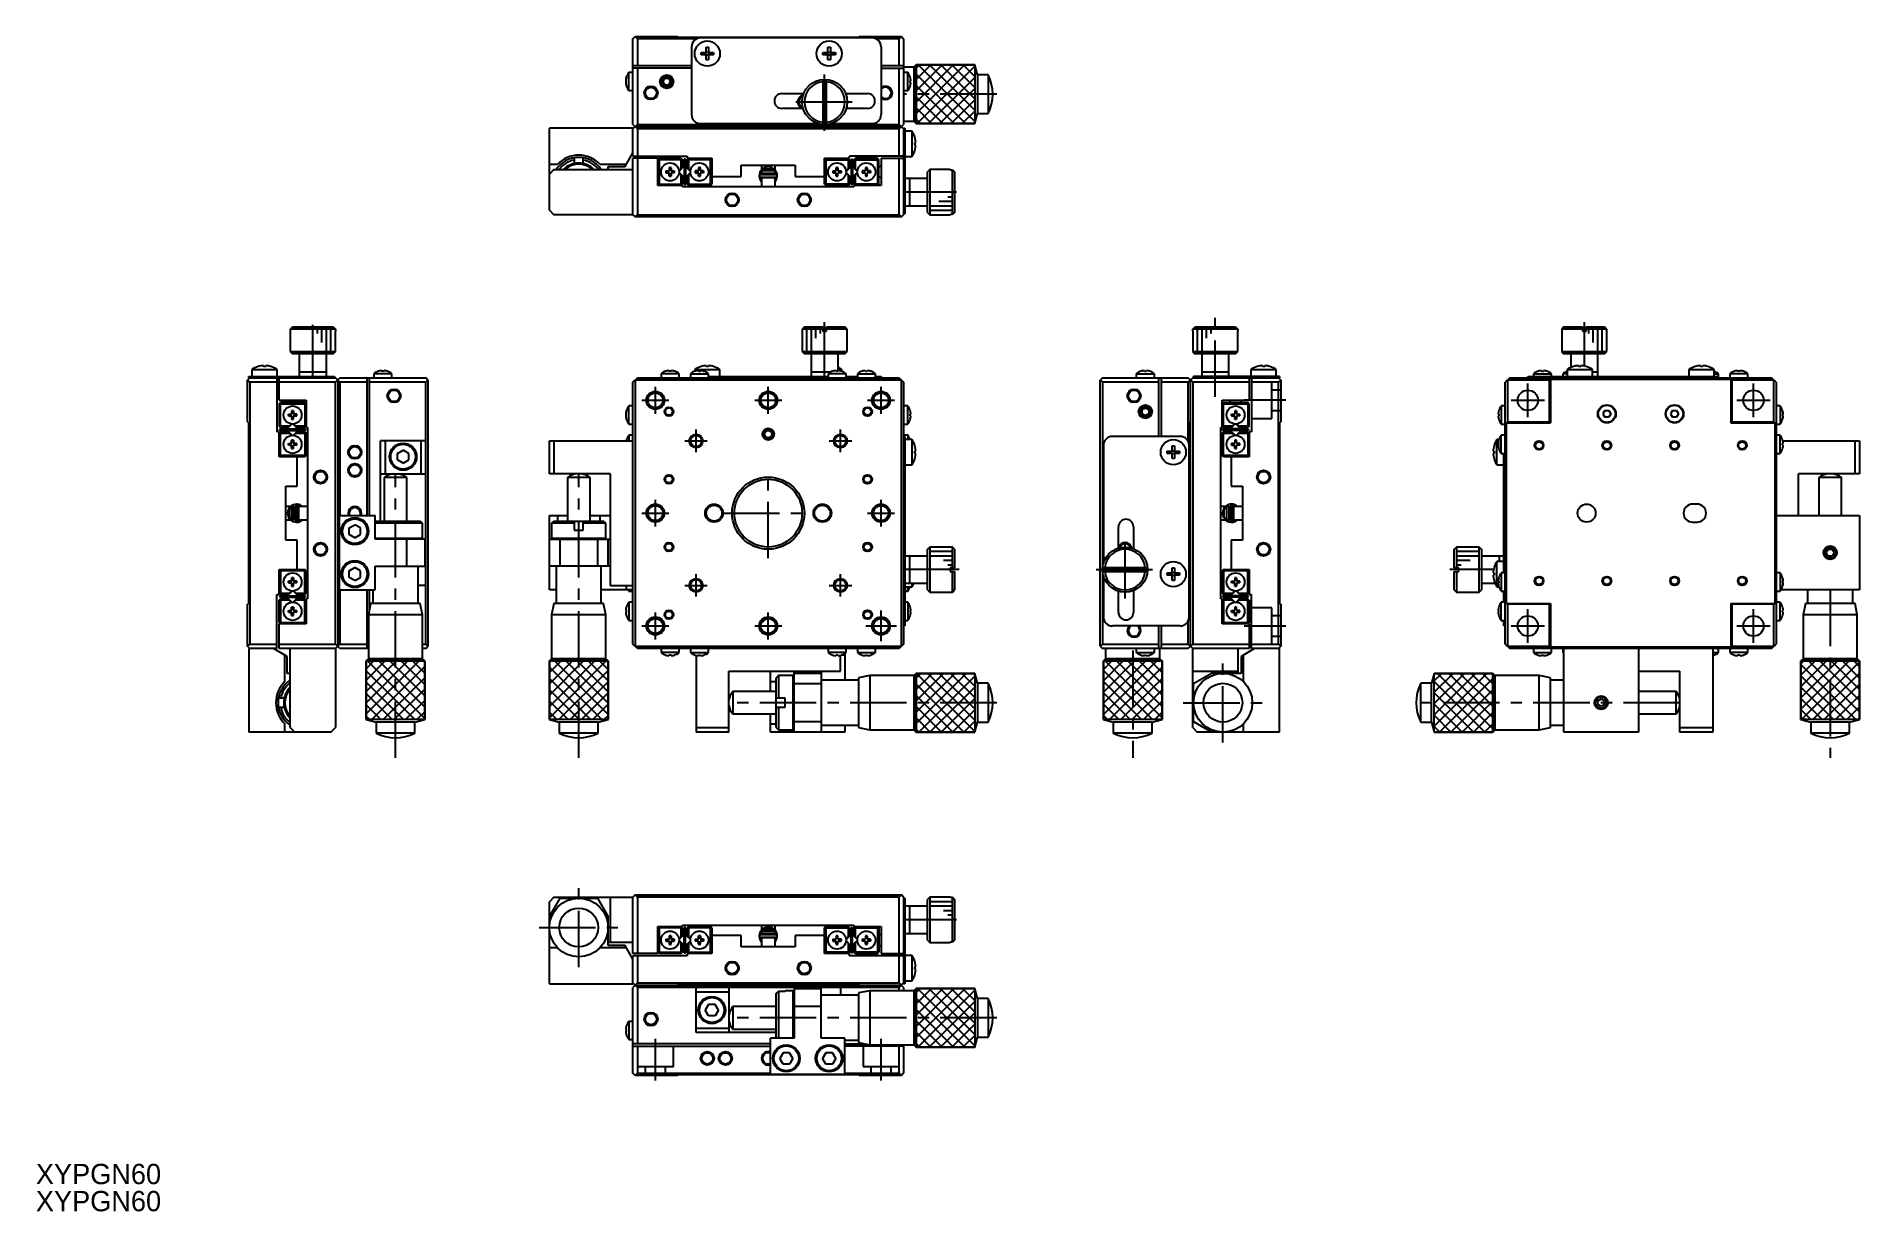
# Model space of a CAD drawing. Extents: x -22 to 382, y 2 to 262.
import ezdxf

# ---------------------------------------------------------------- set-up
doc = ezdxf.new("R2010")
doc.units = 0
doc.header["$LTSCALE"] = 10
doc.linetypes.add('CENTER', pattern=[2, 1.25, -0.25, 0.25, -0.25])
doc.linetypes.add('DASHED', pattern=[3.5, 2, -1.5])
doc.layers.get('0').update_dxf_attribs({"linetype": 'CONTINUOUS'})
doc.layers.add('CENTER', color=1, linetype='CENTER')
doc.styles.get("Standard").update_dxf_attribs({"font": 'FGP教科書体NT-M'})

msp = doc.modelspace()

# ---------------------------------------------------------------- texts
at = {"color": 7}
for p in [(-21.794419, 7.675254), (-21.794419, 1.675254)]:
    msp.add_text('XYPGN60', height=4.5, dxfattribs=at).set_placement(p)

# ---------------------------------------------------------------- linework, layer by layer
at = {"color": 7, "linetype": 'CONTINUOUS'}
for p, q in [((110.507487, 261.474497), (111.007487, 261.974497)), ((110.507487, 242.474497), (110.507487, 261.474497)), ((111.007487, 261.974497), (111.507487, 261.474497)), ((111.007487, 261.974497), (120.307487, 261.974497)), ((111.507487, 261.474497), (111.507487, 255.474497)), ((124.635707, 261.474497), (111.507487, 261.474497)), ((120.507487, 261.774497), (120.307487, 261.974497)), ((160.507487, 261.774497), (120.507487, 261.774497)), ((123.507487, 259.674497), (123.507487, 244.674497)), ((163.507487, 261.674497), (125.507487, 261.674497)), ((126.747487, 259.573637), (127.267487, 259.573637)), ((126.747487, 258.434497), (126.747487, 259.573637)), ((127.267487, 259.573637), (127.267487, 258.434497)), ((153.747487, 259.573637), (154.267487, 259.573637)), ((153.747487, 258.434497), (153.747487, 259.573637)), ((154.267487, 259.573637), (154.267487, 258.434497)), ((160.707487, 261.974497), (160.507487, 261.774497)), ((160.707487, 261.974497), (170.007487, 261.974497)), ((169.507487, 261.474497), (164.379266, 261.474497)), ((165.507487, 259.674497), (165.507487, 244.674497)), ((169.507487, 261.474497), (170.007487, 261.974497)), ((169.507487, 255.474497), (169.507487, 261.474497)), ((170.007487, 261.974497), (170.507487, 261.474497)), ((170.507487, 261.474497), (170.507487, 242.474497)), ((123.507487, 255.474497), (110.507487, 255.474497)), ((123.507487, 254.974497), (110.507487, 254.974497)), ((111.507487, 254.974497), (111.507487, 242.474497)), ((125.608347, 257.914497), (125.608347, 258.434497)), ((125.608347, 258.434497), (126.747487, 258.434497)), ((126.747487, 257.914497), (125.608347, 257.914497)), ((126.678045, 257.914497), (126.678045, 258.434497)), ((126.747487, 258.503939), (127.267487, 258.503939)), ((126.747487, 256.775358), (126.747487, 257.914497)), ((127.267487, 257.845056), (126.747487, 257.845056)), ((127.267487, 256.775358), (126.747487, 256.775358)), ((127.267487, 258.434497), (128.406626, 258.434497)), ((127.267487, 257.914497), (127.267487, 256.775358)), ((128.406626, 257.914497), (127.267487, 257.914497)), ((127.336928, 258.434497), (127.336928, 257.914497)), ((128.406626, 258.434497), (128.406626, 257.914497)), ((152.608347, 257.914497), (152.608347, 258.434497)), ((152.608347, 258.434497), (153.747487, 258.434497)), ((153.747487, 257.914497), (152.608347, 257.914497)), ((153.678045, 257.914497), (153.678045, 258.434497)), ((153.747487, 258.503939), (154.267487, 258.503939)), ((153.747487, 256.775358), (153.747487, 257.914497)), ((154.267487, 257.845056), (153.747487, 257.845056)), ((154.267487, 256.775358), (153.747487, 256.775358)), ((154.267487, 258.434497), (155.406626, 258.434497)), ((154.267487, 257.914497), (154.267487, 256.775358)), ((155.406626, 257.914497), (154.267487, 257.914497)), ((154.336928, 258.434497), (154.336928, 257.914497)), ((155.406626, 258.434497), (155.406626, 257.914497)), ((170.507487, 255.474497), (165.507487, 255.474497)), ((165.507487, 254.974497), (170.507487, 254.974497)), ((169.507487, 242.474497), (169.507487, 254.974497)), ((172.757491, 255.174493), (170.507487, 255.174493)), ((173.257493, 255.674496), (172.757491, 255.174493)), ((172.757491, 255.174493), (172.757491, 243.174501)), ((186.846982, 253.474497), (186.257494, 255.674496)), ((109.051754, 252.174497), (108.920011, 252.174497)), ((108.920011, 251.774497), (109.051754, 251.774497)), ((109.051754, 252.903206), (109.051754, 252.924497)), ((109.051754, 251.774497), (109.051754, 252.174497)), ((109.051754, 251.024497), (109.051754, 251.045789)), ((109.609487, 249.974497), (109.609487, 253.974497)), ((110.507487, 253.974497), (109.609487, 253.974497)), ((117.141461, 251.974497), (117.574474, 252.724497)), ((117.574474, 251.224497), (117.141461, 251.974497)), ((117.574474, 252.724497), (118.440499, 252.724497)), ((117.574474, 251.224497), (118.440499, 251.224497)), ((118.873512, 251.974497), (118.440499, 252.724497)), ((118.440499, 251.224497), (118.873512, 251.974497)), ((152.607487, 252.458472), (152.607487, 242.490523)), ((153.407487, 242.490523), (153.407487, 252.458472)), ((171.405486, 253.974497), (170.507487, 253.974497)), ((171.405486, 249.974497), (171.405486, 253.974497)), ((171.963219, 252.903206), (171.963219, 252.924497)), ((171.963219, 252.174497), (172.094962, 252.174497)), ((171.963219, 251.774497), (171.963219, 252.174497)), ((172.094962, 251.774497), (171.963219, 251.774497)), ((171.963219, 251.024497), (171.963219, 251.045789)), ((186.846982, 253.474497), (186.846982, 244.874497)), ((189.257493, 253.474497), (186.846982, 253.474497)), ((189.257493, 253.474497), (189.257493, 244.874497)), ((109.609487, 249.974497), (110.507487, 249.974497)), ((143.507487, 249.324497), (148.362328, 249.324497)), ((157.652645, 249.324497), (162.507487, 249.324497)), ((170.507487, 249.974497), (171.405486, 249.974497)), ((110.507487, 242.474497), (111.507487, 241.474497)), ((110.507487, 241.474497), (111.507487, 242.474497)), ((111.507487, 242.474497), (169.507487, 242.474497)), ((125.507487, 242.674497), (151.607487, 242.674497)), ((148.222353, 246.024497), (143.507487, 246.024497)), ((154.407487, 242.674497), (163.507487, 242.674497)), ((162.507487, 246.024497), (157.79262, 246.024497)), ((169.507487, 241.474497), (170.507487, 242.474497)), ((169.507487, 242.474497), (170.507487, 241.474497)), ((170.507487, 243.174501), (172.757491, 243.174501)), ((172.757491, 243.174501), (173.257493, 242.674498)), ((186.257494, 242.674498), (186.846982, 244.874497)), ((186.846982, 244.874497), (189.257493, 244.874497)), ((110.507487, 241.674497), (92.007487, 241.674497)), ((92.007487, 223.474497), (92.007487, 241.674497)), ((110.507487, 235.474497), (110.507487, 241.674497)), ((170.007487, 241.974497), (111.007487, 241.974497)), ((111.507487, 241.474497), (111.507487, 235.474497)), ((169.507487, 241.474497), (111.507487, 241.474497)), ((120.507487, 241.774497), (120.307487, 241.974497)), ((160.507487, 241.774497), (120.507487, 241.774497)), ((160.707487, 241.974497), (160.507487, 241.774497)), ((169.507487, 235.474497), (169.507487, 241.474497)), ((170.507487, 241.674497), (170.807487, 241.674497)), ((170.507487, 241.674497), (170.507487, 222.474497)), ((170.807487, 241.674497), (170.807487, 222.674497)), ((172.34995, 240.974497), (170.807487, 240.974497)), ((172.34995, 240.974497), (172.34995, 235.374497)), ((173.000691, 239.573637), (173.00686, 239.576645)), ((173.000691, 237.914497), (173.000691, 238.434497)), ((173.000691, 238.434497), (173.193948, 238.434497)), ((97.507487, 235.090577), (97.507487, 233.56198)), ((99.507487, 233.56198), (99.507487, 235.090577)), ((108.775436, 233.174497), (110.507486, 236.174497)), ((110.507487, 235.474497), (122.507487, 235.474497)), ((110.507487, 222.474497), (110.507487, 234.974497)), ((116.007487, 234.974497), (110.507487, 234.974497)), ((111.507487, 234.974497), (111.507487, 222.474497)), ((116.007487, 228.974497), (116.007487, 234.974497)), ((116.307487, 234.974497), (116.007487, 234.674497)), ((116.307487, 234.674497), (116.157487, 234.824497)), ((116.307487, 234.974497), (121.207487, 234.974497)), ((121.207487, 234.674497), (116.307487, 234.674497)), ((116.307487, 234.674497), (116.307487, 229.274497)), ((121.207487, 234.974497), (121.507487, 234.674497)), ((121.357487, 234.824497), (121.207487, 234.674497)), ((121.207487, 232.677099), (121.207487, 234.674497)), ((121.507487, 232.977099), (121.507487, 234.674497)), ((121.857487, 234.774497), (121.857487, 229.174497)), ((122.157487, 234.774497), (121.857487, 234.774497)), ((122.157487, 234.774497), (122.157487, 229.174497)), ((122.507487, 235.474497), (122.507487, 234.974497)), ((122.507487, 234.974497), (128.007487, 234.974497)), ((122.807487, 234.974497), (122.507487, 234.674497)), ((122.507487, 232.977099), (122.507487, 234.674497)), ((122.807487, 234.674497), (122.657487, 234.824497)), ((127.707487, 234.674497), (122.807487, 234.674497)), ((122.807487, 234.674497), (122.807487, 232.677099)), ((127.707487, 234.974497), (128.007487, 234.674497)), ((127.857487, 234.824497), (127.707487, 234.674497)), ((127.707487, 229.274497), (127.707487, 234.674497)), ((128.007487, 234.974497), (128.007487, 229.274497)), ((153.007487, 234.974497), (158.507487, 234.974497)), ((153.007487, 229.274497), (153.007487, 234.974497)), ((153.007487, 234.674497), (153.307487, 234.974497)), ((153.157487, 234.824497), (153.307487, 234.674497)), ((153.307487, 234.674497), (158.207487, 234.674497)), ((153.307487, 229.274497), (153.307487, 234.674497)), ((158.207487, 234.974497), (158.507487, 234.674497)), ((158.207487, 234.674497), (158.357487, 234.824497)), ((158.207487, 234.674497), (158.207487, 232.677099)), ((158.507487, 234.974497), (158.507487, 235.474497)), ((170.507487, 235.474497), (158.507487, 235.474497)), ((158.507487, 232.977099), (158.507487, 234.674497)), ((158.857487, 234.774497), (159.157487, 234.774497)), ((158.857487, 234.774497), (158.857487, 229.174497)), ((159.157487, 234.774497), (159.157487, 229.174497)), ((159.507487, 234.674497), (159.807487, 234.974497)), ((159.507487, 232.977099), (159.507487, 234.674497)), ((159.657487, 234.824497), (159.807487, 234.674497)), ((164.707487, 234.974497), (159.807487, 234.974497)), ((159.807487, 234.674497), (164.707487, 234.674497)), ((159.807487, 232.677099), (159.807487, 234.674497)), ((164.707487, 234.974497), (165.007487, 234.674497)), ((164.707487, 234.674497), (164.857487, 234.824497)), ((164.707487, 234.674497), (164.707487, 229.274497)), ((165.007487, 229.274497), (165.007487, 234.674497)), ((165.507487, 234.974497), (165.507487, 228.974497)), ((165.507487, 234.974497), (170.507487, 234.974497)), ((169.507487, 222.474497), (169.507487, 234.974497)), ((170.807487, 235.374497), (172.34995, 235.374497)), ((173.193948, 237.914497), (173.000691, 237.914497)), ((173.00686, 236.77235), (173.000691, 236.775358)), ((92.007487, 233.674497), (93.817071, 233.674497)), ((93.007487, 232.474497), (92.007487, 231.474497)), ((93.007487, 232.474497), (110.507487, 232.474497)), ((103.197902, 233.674497), (109.064111, 233.674497)), ((105.007487, 233.174497), (108.775436, 233.174497)), ((105.007487, 232.474497), (105.007487, 233.174497)), ((117.828778, 232.174497), (118.557487, 232.174497)), ((117.828778, 231.774497), (118.557487, 231.774497)), ((118.557487, 232.903206), (118.557487, 232.174497)), ((118.557487, 231.045789), (118.557487, 231.774497)), ((118.957487, 232.903206), (118.957487, 232.174497)), ((118.957487, 232.174497), (119.686195, 232.174497)), ((118.957487, 231.774497), (118.957487, 231.045789)), ((119.686195, 231.774497), (118.957487, 231.774497)), ((120.743233, 232.212846), (121.507487, 232.977099)), ((121.507487, 230.971896), (120.743233, 231.736149)), ((121.83071, 233.211934), (120.77005, 232.151274)), ((121.857487, 230.780995), (120.77005, 231.868431)), ((120.77005, 231.797721), (121.83071, 230.737061)), ((121.207487, 229.274497), (121.207487, 231.271896)), ((121.507487, 229.274497), (121.507487, 230.971896)), ((122.157487, 233.168), (123.244923, 232.080563)), ((123.244923, 232.151274), (122.184263, 233.211934)), ((122.184263, 230.737061), (123.244923, 231.797721)), ((122.507487, 232.977099), (123.27174, 232.212846)), ((123.27174, 231.736149), (122.507487, 230.971896)), ((122.507487, 229.274497), (122.507487, 230.971896)), ((122.807487, 231.271896), (122.807487, 229.274497)), ((125.057487, 232.174497), (124.328778, 232.174497)), ((124.328778, 231.774497), (125.057487, 231.774497)), ((125.057487, 232.903206), (125.057487, 232.174497)), ((125.057487, 231.045789), (125.057487, 231.774497)), ((125.457487, 232.174497), (125.457487, 232.903206)), ((126.186195, 232.174497), (125.457487, 232.174497)), ((125.457487, 231.045789), (125.457487, 231.774497)), ((126.186195, 231.774497), (125.457487, 231.774497)), ((128.007487, 230.974497), (134.507487, 230.974497)), ((134.507487, 230.974497), (134.507487, 233.474497)), ((134.507487, 233.474497), (146.507487, 233.474497)), ((138.644622, 230.349627), (138.66914, 230.28679)), ((138.669276, 230.290853), (138.668815, 230.288327)), ((138.66914, 230.28679), (138.668815, 230.288327)), ((138.668819, 230.288318), (138.669953, 230.288807)), ((142.257487, 231.324497), (138.757487, 231.324497)), ((138.757487, 230.824497), (142.257487, 230.824497)), ((139.007487, 233.474497), (139.007487, 232.394525)), ((139.007487, 232.174497), (139.007487, 231.674497)), ((142.007487, 232.174497), (139.007487, 232.174497)), ((139.007487, 231.674497), (142.007487, 231.674497)), ((142.007487, 230.674497), (139.007487, 230.674497)), ((139.007487, 230.674497), (139.007487, 228.674497)), ((139.060902, 230.67445), (139.02739, 230.824489)), ((139.027662, 231.324512), (139.131541, 231.674596)), ((139.060749, 231.474497), (139.507487, 231.474497)), ((139.061803, 232.174497), (139.590971, 232.674497)), ((139.129014, 230.674518), (139.359334, 230.824497)), ((139.507487, 231.674497), (139.507487, 231.324497)), ((139.507487, 230.824497), (139.507487, 230.674497)), ((139.590971, 232.674497), (141.424002, 232.674497)), ((141.424002, 232.674497), (141.95317, 232.174497)), ((141.507487, 231.324497), (141.507487, 231.674497)), ((141.507487, 231.474497), (141.954133, 231.474497)), ((141.507487, 230.674497), (141.507487, 230.824497)), ((141.65564, 230.824497), (141.885959, 230.674518)), ((141.883106, 231.674615), (141.987557, 231.324525)), ((142.340912, 230.278194), (142.007475, 230.390498)), ((142.007487, 232.394605), (142.007487, 233.474497)), ((142.007487, 231.674497), (142.007487, 232.174497)), ((142.007487, 228.674497), (142.007487, 230.674497)), ((142.025267, 230.39228), (142.007487, 230.401013)), ((142.007628, 229.753839), (142.344841, 230.287301)), ((142.043714, 230.383495), (142.025267, 230.39228)), ((142.062692, 230.374723), (142.043714, 230.383495)), ((142.082063, 230.366028), (142.062692, 230.374723)), ((142.101683, 230.357474), (142.082063, 230.366028)), ((142.121408, 230.349123), (142.101683, 230.357474)), ((142.141094, 230.341038), (142.121408, 230.349123)), ((142.160596, 230.333278), (142.141094, 230.341038)), ((142.17977, 230.3259), (142.160596, 230.333278)), ((142.198475, 230.318957), (142.17977, 230.3259)), ((142.216575, 230.312501), (142.198475, 230.318957)), ((142.233936, 230.30658), (142.216575, 230.312501)), ((142.25043, 230.301237), (142.233936, 230.30658)), ((142.265936, 230.296511), (142.25043, 230.301237)), ((142.28034, 230.292437), (142.265936, 230.296511)), ((142.293537, 230.289045), (142.28034, 230.292437)), ((142.30543, 230.286359), (142.293537, 230.289045)), ((142.31593, 230.2844), (142.30543, 230.286359)), ((142.324961, 230.283182), (142.31593, 230.2844)), ((142.332456, 230.282714), (142.324961, 230.283182)), ((142.338361, 230.283), (142.332456, 230.282714)), ((142.342632, 230.284036), (142.338361, 230.283)), ((142.345237, 230.285817), (142.342632, 230.284036)), ((142.346158, 230.288327), (142.345237, 230.285817)), ((142.345833, 230.28679), (142.358885, 230.319371)), ((142.362903, 230.827161), (142.356331, 230.844928)), ((142.358885, 230.319371), (142.370975, 230.354389)), ((142.374432, 230.791968), (142.362903, 230.827161)), ((142.367449, 230.342498), (142.505974, 231.044992)), ((142.370975, 230.354389), (142.3813, 230.389957)), ((142.38419, 230.756253), (142.374432, 230.791968)), ((142.3813, 230.389957), (142.389835, 230.425986)), ((142.392152, 230.720104), (142.38419, 230.756253)), ((142.389835, 230.425986), (142.396559, 230.462389)), ((142.3983, 230.683608), (142.392152, 230.720104)), ((142.396559, 230.462389), (142.401457, 230.499075)), ((142.402619, 230.646855), (142.3983, 230.683608)), ((142.401457, 230.499075), (142.404516, 230.535955)), ((142.405098, 230.609935), (142.402619, 230.646855)), ((142.404516, 230.535955), (142.405731, 230.572938)), ((142.405731, 230.572938), (142.405098, 230.609935)), ((146.507487, 233.474497), (146.507487, 230.974497)), ((146.507487, 230.974497), (153.007487, 230.974497)), ((154.828778, 232.174497), (155.557487, 232.174497)), ((154.828778, 231.774497), (155.557487, 231.774497)), ((155.557487, 232.174497), (155.557487, 232.903206)), ((155.557487, 231.045789), (155.557487, 231.774497)), ((155.957487, 232.903206), (155.957487, 232.174497)), ((155.957487, 232.174497), (156.686195, 232.174497)), ((156.686195, 231.774497), (155.957487, 231.774497)), ((155.957487, 231.045789), (155.957487, 231.774497)), ((158.507487, 232.977099), (157.743234, 232.212846)), ((157.743234, 231.736149), (158.507487, 230.971896)), ((158.83071, 233.211934), (157.77005, 232.151274)), ((158.857486, 233.168001), (157.77005, 232.080563)), ((157.77005, 231.797721), (158.83071, 230.737061)), ((158.207487, 231.271896), (158.207487, 229.274497)), ((158.507487, 229.274497), (158.507487, 230.971896)), ((159.157487, 230.780995), (160.244923, 231.868431)), ((160.244923, 232.151274), (159.184263, 233.211934)), ((159.184263, 230.737061), (160.244923, 231.797721)), ((159.507487, 232.977099), (160.27174, 232.212846)), ((160.27174, 231.736149), (159.507487, 230.971896)), ((159.507487, 229.274497), (159.507487, 230.971896)), ((159.807487, 229.274497), (159.807487, 231.271896)), ((162.057487, 232.174497), (161.328778, 232.174497)), ((161.328778, 231.774497), (162.057487, 231.774497)), ((162.057487, 232.903206), (162.057487, 232.174497)), ((162.057487, 231.774497), (162.057487, 231.045789)), ((162.457487, 232.903206), (162.457487, 232.174497)), ((163.186195, 232.174497), (162.457487, 232.174497)), ((162.457487, 231.045789), (162.457487, 231.774497)), ((163.186195, 231.774497), (162.457487, 231.774497)), ((165.507487, 233.474497), (165.007487, 232.974497)), ((165.007487, 230.974497), (165.507487, 230.474497)), ((175.807487, 230.474497), (170.807487, 230.474497)), ((171.807487, 230.474497), (171.807487, 224.474497)), ((176.307487, 232.474497), (175.807487, 231.974497)), ((175.807487, 222.974497), (175.807487, 231.974497)), ((176.307487, 232.474497), (176.307487, 222.474497)), ((180.807487, 232.474497), (176.307487, 232.474497)), ((180.807487, 232.474497), (180.807487, 232.458472)), ((180.807487, 232.458472), (181.307487, 232.458472)), ((181.307487, 222.490523), (181.307487, 232.458472)), ((181.307487, 232.458472), (181.807487, 231.956684)), ((181.807487, 231.956684), (181.807487, 222.99231)), ((116.007487, 229.274497), (116.307487, 228.974497)), ((121.507487, 228.974497), (116.007487, 228.974497)), ((116.157487, 229.124497), (116.307487, 229.274497)), ((116.307487, 229.274497), (121.207487, 229.274497)), ((121.207487, 229.274497), (121.357487, 229.124497)), ((121.207487, 228.974497), (121.507487, 229.274497)), ((121.507487, 228.674497), (121.507487, 228.974497)), ((159.507487, 228.674497), (121.507487, 228.674497)), ((121.857487, 229.174497), (122.157487, 229.174497)), ((122.507487, 229.274497), (122.807487, 228.974497)), ((122.657487, 229.124497), (122.807487, 229.274497)), ((122.807487, 229.274497), (127.707487, 229.274497)), ((127.707487, 228.974497), (122.807487, 228.974497)), ((127.707487, 229.274497), (127.857487, 229.124497)), ((127.707487, 228.974497), (128.007487, 229.274497)), ((142.307691, 230.205717), (142.341955, 230.280636)), ((153.007487, 229.274497), (153.307487, 228.974497)), ((153.307487, 229.274497), (153.157487, 229.124497)), ((158.207487, 229.274497), (153.307487, 229.274497)), ((153.307487, 228.974497), (158.207487, 228.974497)), ((158.357487, 229.124497), (158.207487, 229.274497)), ((158.507487, 229.274497), (158.207487, 228.974497)), ((159.157487, 229.174497), (158.857487, 229.174497)), ((159.507487, 229.274497), (159.807487, 228.974497)), ((159.507487, 228.974497), (159.507487, 228.674497)), ((165.507487, 228.974497), (159.507487, 228.974497)), ((159.807487, 229.274497), (159.657487, 229.124497)), ((164.707487, 229.274497), (159.807487, 229.274497)), ((164.857487, 229.124497), (164.707487, 229.274497)), ((165.007487, 229.274497), (164.707487, 228.974497)), ((92.007487, 223.474497), (93.007487, 222.474497)), ((110.507487, 222.474497), (93.007487, 222.474497)), ((110.507487, 222.474497), (111.007487, 221.974497)), ((111.007487, 221.974497), (111.507487, 222.474497)), ((111.507487, 222.474497), (169.507487, 222.474497)), ((169.507487, 222.474497), (170.007487, 221.974497)), ((170.007487, 221.974497), (170.507487, 222.474497)), ((170.807487, 222.674497), (170.507487, 222.674497)), ((170.807487, 224.474497), (175.807487, 224.474497)), ((175.807487, 222.974497), (176.307487, 222.474497)), ((176.307487, 222.474497), (180.807487, 222.474497)), ((181.307487, 222.490523), (180.807487, 222.490523)), ((180.807487, 222.490523), (180.807487, 222.474497)), ((181.807487, 222.99231), (181.307487, 222.490523)), ((170.007487, 221.974497), (111.007487, 221.974497)), ((34.592652, 196.653452), (34.608678, 196.653452)), ((34.592652, 196.653452), (34.592652, 192.153452)), ((34.608678, 197.153452), (35.110465, 197.653452)), ((44.576627, 197.153452), (34.608678, 197.153452)), ((34.608678, 196.653452), (34.608678, 197.153452)), ((35.110465, 197.653452), (44.074839, 197.653452)), ((44.074839, 197.653452), (44.576627, 197.153452)), ((44.576627, 197.153452), (44.576627, 196.653452)), ((44.576627, 196.653452), (44.592652, 196.653452)), ((44.592652, 192.153452), (44.592652, 196.653452)), ((148.507487, 197.653452), (148.007487, 197.153452)), ((152.607487, 197.153452), (148.007487, 197.153452)), ((148.007487, 197.153452), (148.007487, 192.153452)), ((148.507487, 197.653452), (152.607487, 197.653452)), ((152.607487, 197.653452), (152.607487, 196.653452)), ((152.607487, 196.653452), (153.407487, 196.653452)), ((153.407487, 197.653452), (157.507487, 197.653452)), ((153.407487, 196.653452), (153.407487, 197.653452)), ((158.007487, 197.153452), (153.407487, 197.153452)), ((158.007487, 197.153452), (157.507487, 197.653452)), ((158.007487, 192.153452), (158.007487, 197.153452)), ((234.576679, 196.653452), (234.592705, 196.653452)), ((234.576679, 196.653452), (234.576679, 192.153452)), ((234.592705, 197.153452), (235.094492, 197.653452)), ((234.592705, 196.653452), (234.592705, 197.153452)), ((244.560653, 197.153452), (234.592705, 197.153452)), ((235.094492, 197.653452), (244.058866, 197.653452)), ((244.058866, 197.653452), (244.560653, 197.153452)), ((244.560653, 197.153452), (244.560653, 196.653452)), ((244.560653, 196.653452), (244.576679, 196.653452)), ((244.576679, 192.153452), (244.576679, 196.653452)), ((316.842151, 197.653452), (316.342151, 197.153452)), ((320.942151, 197.153452), (316.342151, 197.153452)), ((316.342151, 197.153452), (316.342151, 192.153452)), ((316.842151, 197.653452), (320.942151, 197.653452)), ((320.942151, 197.653452), (320.942151, 196.653452)), ((320.942151, 196.653452), (321.742151, 196.653452)), ((321.742151, 197.653452), (325.842151, 197.653452)), ((321.742151, 196.653452), (321.742151, 197.653452)), ((326.342151, 197.153452), (321.742151, 197.153452)), ((326.342151, 197.153452), (325.842151, 197.653452)), ((326.342151, 192.153452), (326.342151, 197.153452)), ((34.592652, 192.153452), (44.592652, 192.153452)), ((34.592652, 192.153452), (35.092652, 191.653452)), ((44.092652, 191.653452), (35.092652, 191.653452)), ((36.592652, 191.653452), (36.592652, 186.653452)), ((42.592652, 186.653452), (42.592652, 191.653452)), ((44.092652, 191.653452), (44.592652, 192.153452)), ((148.007487, 192.153452), (158.007487, 192.153452)), ((148.007487, 192.153452), (148.507487, 191.653452)), ((157.507487, 191.653452), (148.507487, 191.653452)), ((150.007487, 191.653452), (150.007487, 186.653452)), ((156.007487, 187.937396), (156.007487, 191.653452)), ((157.507487, 191.653452), (158.007487, 192.153452)), ((234.576679, 192.153452), (244.576679, 192.153452)), ((234.576679, 192.153452), (235.076679, 191.653452)), ((244.076679, 191.653452), (235.076679, 191.653452)), ((236.576679, 191.653452), (236.576679, 186.653452)), ((242.576679, 186.653452), (242.576679, 191.653452)), ((244.076679, 191.653452), (244.576679, 192.153452)), ((316.342151, 192.153452), (316.842151, 191.653452)), ((316.342151, 192.153452), (326.342151, 192.153452)), ((325.842151, 191.653452), (316.842151, 191.653452)), ((318.342151, 191.653452), (318.342151, 188.636027)), ((324.342151, 186.653452), (324.342151, 191.653452)), ((325.842151, 191.653452), (326.342151, 192.153452)), ((25.092652, 185.853452), (25.592652, 186.353452)), ((25.092652, 176.553452), (25.092652, 185.853452)), ((25.592652, 185.353452), (25.092652, 185.853452)), ((25.392652, 186.353452), (25.392652, 186.653452)), ((25.392652, 186.653452), (44.392652, 186.653452)), ((25.392652, 186.353452), (44.592652, 186.353452)), ((26.092652, 188.195915), (31.692652, 188.195915)), ((26.092652, 188.195915), (26.092652, 186.653452)), ((27.493513, 188.846656), (27.490505, 188.852825)), ((28.632652, 188.846656), (28.632652, 189.039913)), ((29.152652, 188.846656), (28.632652, 188.846656)), ((29.152652, 189.039913), (29.152652, 188.846656)), ((30.2948, 188.852825), (30.291791, 188.846656)), ((31.592652, 186.353452), (31.592652, 174.353452)), ((31.692652, 186.653452), (31.692652, 188.195915)), ((32.092652, 181.353452), (32.092652, 186.353452)), ((36.592652, 187.653452), (42.592652, 187.653452)), ((44.392652, 186.653452), (44.392652, 186.353452)), ((45.592652, 185.353452), (44.592652, 186.353452)), ((44.592652, 185.353452), (45.592652, 186.353452)), ((45.092652, 185.853452), (45.092652, 126.853452)), ((45.592652, 186.353452), (64.592652, 186.353452)), ((51.592652, 155.853452), (51.592652, 186.353452)), ((52.092652, 186.353452), (52.092652, 155.853452)), ((57.092652, 187.251451), (53.092652, 187.251451)), ((53.092652, 187.251451), (53.092652, 186.353452)), ((54.163943, 187.809184), (54.142652, 187.809184)), ((54.892652, 187.809184), (54.892652, 187.940927)), ((55.292652, 187.809184), (54.892652, 187.809184)), ((55.292652, 187.940927), (55.292652, 187.809184)), ((56.042652, 187.809184), (56.021361, 187.809184)), ((57.092652, 186.353452), (57.092652, 187.251451)), ((65.092652, 185.853452), (64.592652, 186.353452)), ((64.592652, 185.353452), (65.092652, 185.853452)), ((65.092652, 185.853452), (65.092652, 126.853452)), ((110.507487, 185.353452), (111.507487, 186.353452)), ((111.007487, 185.853452), (111.007487, 126.853452)), ((170.007487, 185.853452), (111.007487, 185.853452)), ((111.507487, 186.353452), (169.507487, 186.353452)), ((120.757487, 187.251451), (116.757487, 187.251451)), ((116.757487, 187.251451), (116.757487, 186.353452)), ((117.828778, 187.809184), (117.807487, 187.809184)), ((118.557487, 187.809184), (118.557487, 187.940927)), ((118.957487, 187.809184), (118.557487, 187.809184)), ((118.957487, 187.940927), (118.957487, 187.809184)), ((119.707487, 187.809184), (119.686195, 187.809184)), ((120.757487, 186.353452), (120.757487, 187.251451)), ((123.257487, 187.251451), (127.257487, 187.251451)), ((123.257487, 187.251451), (123.257487, 186.353452)), ((124.207487, 188.195915), (129.807487, 188.195915)), ((124.207487, 188.195915), (124.207487, 187.776281)), ((124.307487, 187.809184), (124.328778, 187.809184)), ((125.057487, 187.940927), (125.057487, 187.809184)), ((125.057487, 187.809184), (125.457487, 187.809184)), ((125.457487, 187.809184), (125.457487, 187.940927)), ((125.608347, 188.846656), (125.605339, 188.852825)), ((126.186195, 187.809184), (126.207487, 187.809184)), ((126.747487, 188.846656), (126.747487, 189.039913)), ((127.267487, 188.846656), (126.747487, 188.846656)), ((127.257487, 186.353452), (127.257487, 187.251451)), ((127.257487, 186.653452), (153.757487, 186.653452)), ((127.267487, 189.039913), (127.267487, 188.846656)), ((128.409634, 188.852825), (128.406626, 188.846656)), ((129.807487, 186.653452), (129.807487, 188.195915)), ((150.007487, 187.653452), (154.404712, 187.653452)), ((157.757487, 187.251451), (153.757487, 187.251451)), ((153.757487, 187.251451), (153.757487, 186.353452)), ((154.828778, 187.809184), (154.807487, 187.809184)), ((155.557487, 187.809184), (155.557487, 187.940927)), ((155.957487, 187.809184), (155.557487, 187.809184)), ((155.957487, 187.940927), (155.957487, 187.809184)), ((156.007487, 188.195915), (156.807487, 188.195915)), ((156.707487, 187.809184), (156.686195, 187.809184)), ((156.807487, 187.776281), (156.807487, 188.195915)), ((157.757487, 186.353452), (157.757487, 187.251451)), ((157.757487, 186.653452), (160.257487, 186.653452)), ((160.257487, 187.251451), (164.257487, 187.251451)), ((160.257487, 187.251451), (160.257487, 186.353452)), ((161.307487, 187.809184), (161.328778, 187.809184)), ((162.057487, 187.940927), (162.057487, 187.809184)), ((162.057487, 187.809184), (162.457487, 187.809184)), ((162.457487, 187.809184), (162.457487, 187.940927)), ((163.186195, 187.809184), (163.207487, 187.809184)), ((164.257487, 186.353452), (164.257487, 187.251451)), ((164.257487, 186.653452), (165.507487, 186.653452)), ((165.507487, 186.653452), (165.507487, 186.353452)), ((169.507487, 186.353452), (170.507487, 185.353452)), ((170.007487, 126.853452), (170.007487, 185.853452)), ((214.576679, 186.353452), (214.076679, 185.853452)), ((214.076679, 185.853452), (214.576679, 185.353452)), ((214.076679, 126.853452), (214.076679, 185.853452)), ((214.576679, 186.353452), (233.576679, 186.353452)), ((222.076679, 187.251451), (222.076679, 186.353452)), ((222.076679, 187.251451), (226.076679, 187.251451)), ((223.126679, 187.809184), (223.14797, 187.809184)), ((223.876679, 187.940927), (223.876679, 187.809184)), ((223.876679, 187.809184), (224.276679, 187.809184)), ((224.276679, 187.809184), (224.276679, 187.940927)), ((225.005388, 187.809184), (225.026679, 187.809184)), ((226.076679, 186.353452), (226.076679, 187.251451)), ((227.076679, 173.353452), (227.076679, 186.353452)), ((227.576679, 186.353452), (227.576679, 173.353452)), ((234.576679, 186.353452), (233.576679, 185.353452)), ((233.576679, 186.353452), (234.576679, 185.353452)), ((234.076679, 126.853452), (234.076679, 185.853452)), ((234.576679, 186.353452), (253.776679, 186.353452)), ((234.776679, 186.353452), (234.776679, 186.653452)), ((253.776679, 186.653452), (234.776679, 186.653452)), ((236.576679, 187.653452), (242.576679, 187.653452)), ((247.076679, 186.353452), (247.076679, 181.353452)), ((247.476679, 188.195915), (253.076679, 188.195915)), ((247.476679, 188.195915), (247.476679, 186.653452)), ((247.576679, 186.353452), (247.576679, 174.353452)), ((248.87754, 188.846656), (248.874531, 188.852825)), ((250.016679, 188.846656), (250.016679, 189.039913)), ((250.536679, 188.846656), (250.016679, 188.846656)), ((250.536679, 189.039913), (250.536679, 188.846656)), ((251.678827, 188.852825), (251.675818, 188.846656)), ((253.076679, 186.653452), (253.076679, 188.195915)), ((253.576679, 186.353452), (254.076679, 185.853452)), ((254.076679, 185.853452), (253.576679, 185.353452)), ((253.776679, 186.653452), (253.776679, 186.353452)), ((254.076679, 185.853452), (254.076679, 176.553452)), ((304.842151, 186.353452), (303.842151, 185.353452)), ((304.342151, 185.853452), (304.342151, 176.553452)), ((313.642151, 185.853452), (304.342151, 185.853452)), ((304.842151, 186.353452), (362.842151, 186.353452)), ((308.842151, 186.353452), (308.842151, 186.653452)), ((308.842151, 186.653452), (350.842151, 186.653452)), ((310.092151, 187.251451), (310.092151, 186.653452)), ((310.092151, 187.251451), (314.092151, 187.251451)), ((311.142151, 187.809184), (311.163442, 187.809184)), ((311.892151, 187.940927), (311.892151, 187.809184)), ((311.892151, 187.809184), (312.292151, 187.809184)), ((312.292151, 187.809184), (312.292151, 187.940927)), ((313.02086, 187.809184), (313.042151, 187.809184)), ((313.642151, 185.853452), (313.842151, 186.053452)), ((313.642151, 176.553452), (313.642151, 185.853452)), ((313.842151, 186.053452), (353.842151, 186.053452)), ((313.842151, 186.053452), (313.842151, 176.353452)), ((314.092151, 186.653452), (314.092151, 187.251451)), ((317.542151, 187.251451), (316.592151, 187.251451)), ((316.592151, 187.251451), (316.592151, 186.653452)), ((317.542151, 188.195915), (317.542151, 186.653452)), ((317.542151, 188.195915), (323.142151, 188.195915)), ((318.943012, 188.846656), (318.940003, 188.852825)), ((320.082151, 188.846656), (320.082151, 189.039913)), ((320.602151, 188.846656), (320.082151, 188.846656)), ((320.602151, 189.039913), (320.602151, 188.846656)), ((321.744299, 188.852825), (321.74129, 188.846656)), ((323.142151, 186.653452), (323.142151, 188.195915)), ((323.142151, 187.653452), (324.342151, 187.653452)), ((344.542151, 188.195915), (344.542151, 186.653452)), ((344.542151, 188.195915), (350.142151, 188.195915)), ((345.943012, 188.846656), (345.940003, 188.852825)), ((347.082151, 188.846656), (347.082151, 189.039913)), ((347.602151, 188.846656), (347.082151, 188.846656)), ((347.602151, 189.039913), (347.602151, 188.846656)), ((348.744299, 188.852825), (348.74129, 188.846656)), ((350.142151, 186.653452), (350.142151, 188.195915)), ((350.142151, 187.251451), (351.092151, 187.251451)), ((350.842151, 186.653452), (350.842151, 186.353452)), ((351.092151, 186.353452), (351.092151, 187.251451)), ((353.592151, 187.251451), (353.592151, 186.353452)), ((357.592151, 187.251451), (353.592151, 187.251451)), ((353.842151, 186.053452), (353.842151, 176.353452)), ((353.842151, 186.053452), (354.042151, 185.853452)), ((363.342151, 185.853452), (354.042151, 185.853452)), ((354.042151, 185.853452), (354.042151, 176.553452)), ((354.663442, 187.809184), (354.642151, 187.809184)), ((355.392151, 187.809184), (355.392151, 187.940927)), ((355.792151, 187.809184), (355.392151, 187.809184)), ((355.792151, 187.940927), (355.792151, 187.809184)), ((356.542151, 187.809184), (356.52086, 187.809184)), ((357.592151, 186.353452), (357.592151, 187.251451)), ((363.842151, 185.353452), (362.842151, 186.353452)), ((363.342151, 176.553452), (363.342151, 185.853452)), ((25.592652, 185.353452), (25.592652, 127.353452)), ((31.592652, 185.353452), (25.592652, 185.353452)), ((44.592652, 185.353452), (32.092652, 185.353452)), ((44.592652, 127.353452), (44.592652, 185.353452)), ((51.592652, 185.353452), (45.592652, 185.353452)), ((45.592652, 185.353452), (45.592652, 155.853452)), ((64.592652, 185.353452), (52.092652, 185.353452)), ((64.592652, 127.353452), (64.592652, 185.353452)), ((110.507487, 127.353452), (110.507487, 185.353452)), ((170.507487, 185.353452), (170.507487, 127.353452)), ((227.076679, 185.353452), (214.576679, 185.353452)), ((214.576679, 185.353452), (214.576679, 127.353452)), ((233.576679, 185.353452), (227.576679, 185.353452)), ((233.576679, 172.225231), (233.576679, 185.353452)), ((234.576679, 185.353452), (234.576679, 127.353452)), ((247.076679, 185.353452), (234.576679, 185.353452)), ((253.576679, 185.353452), (247.576679, 185.353452)), ((253.576679, 127.353452), (253.576679, 185.353452)), ((303.842151, 127.353452), (303.842151, 185.353452)), ((363.842151, 185.353452), (363.842151, 127.353452)), ((32.092652, 181.353452), (38.092652, 181.353452)), ((32.092652, 180.553452), (32.392652, 180.853452)), ((32.092652, 180.553452), (32.092652, 175.653452)), ((32.392652, 180.553452), (32.242652, 180.703452)), ((37.792652, 180.853452), (32.392652, 180.853452)), ((32.392652, 175.653452), (32.392652, 180.553452)), ((32.392652, 180.553452), (37.792652, 180.553452)), ((33.592652, 181.353452), (34.092652, 180.853452)), ((34.163943, 178.303452), (34.892652, 178.303452)), ((34.163943, 177.903452), (34.892652, 177.903452)), ((34.892652, 179.03216), (34.892652, 178.303452)), ((34.892652, 177.903452), (34.892652, 177.174743)), ((35.292652, 179.03216), (35.292652, 178.303452)), ((36.021361, 178.303452), (35.292652, 178.303452)), ((35.292652, 177.903452), (36.021361, 177.903452)), ((35.292652, 177.174743), (35.292652, 177.903452)), ((36.092652, 180.853452), (36.592652, 181.353452)), ((37.792652, 180.853452), (38.092652, 180.553452)), ((37.942652, 180.703452), (37.792652, 180.553452)), ((37.792652, 180.553452), (37.792652, 175.653452)), ((38.092652, 181.353452), (38.092652, 175.353452)), ((109.051754, 178.303452), (108.920011, 178.303452)), ((108.920011, 177.903452), (109.051754, 177.903452)), ((109.051754, 179.03216), (109.051754, 179.053452)), ((109.051754, 177.903452), (109.051754, 178.303452)), ((109.609487, 176.103452), (109.609487, 180.103452)), ((110.507487, 180.103452), (109.609487, 180.103452)), ((171.405486, 180.103452), (170.507487, 180.103452)), ((171.405486, 176.103452), (171.405486, 180.103452)), ((171.963219, 179.03216), (171.963219, 179.053452)), ((171.963219, 178.303452), (172.094962, 178.303452)), ((171.963219, 177.903452), (171.963219, 178.303452)), ((172.094962, 177.903452), (171.963219, 177.903452)), ((223.326679, 179.286464), (224.076679, 179.719477)), ((223.326679, 179.286464), (223.326679, 178.420439)), ((223.326679, 178.420439), (224.076679, 177.987426)), ((224.076679, 179.719477), (224.826679, 179.286464)), ((224.076679, 177.987426), (224.826679, 178.420439)), ((224.826679, 179.286464), (224.826679, 178.420439)), ((241.076679, 181.353452), (247.076679, 181.353452)), ((241.076679, 175.353452), (241.076679, 181.353452)), ((241.376679, 180.853452), (241.076679, 180.553452)), ((241.376679, 180.553452), (241.226679, 180.703452)), ((241.376679, 180.853452), (246.776679, 180.853452)), ((241.376679, 175.653452), (241.376679, 180.553452)), ((241.376679, 180.553452), (246.776679, 180.553452)), ((242.576679, 181.353452), (243.076679, 180.853452)), ((243.14797, 178.303452), (243.876679, 178.303452)), ((243.14797, 177.903452), (243.876679, 177.903452)), ((243.876679, 179.03216), (243.876679, 178.303452)), ((243.876679, 177.174743), (243.876679, 177.903452)), ((244.276679, 179.03216), (244.276679, 178.303452)), ((244.276679, 178.303452), (245.005388, 178.303452)), ((244.276679, 177.903452), (244.276679, 177.174743)), ((245.005388, 177.903452), (244.276679, 177.903452)), ((245.076679, 180.853452), (245.576679, 181.353452)), ((247.076679, 180.553452), (246.776679, 180.853452)), ((246.926679, 180.703452), (246.776679, 180.553452)), ((246.776679, 180.553452), (246.776679, 175.653452)), ((247.076679, 175.653452), (247.076679, 180.553452)), ((302.254675, 178.303452), (302.386419, 178.303452)), ((302.386419, 177.903452), (302.254675, 177.903452)), ((302.386419, 179.053452), (302.386419, 179.03216)), ((302.386419, 178.303452), (302.386419, 177.903452)), ((303.842151, 180.103452), (302.944152, 180.103452)), ((302.944152, 180.103452), (302.944152, 176.103452)), ((325.915948, 179.107342), (325.476161, 178.361295)), ((325.476161, 178.361295), (325.902364, 177.607404)), ((325.915948, 179.107342), (326.781938, 179.099499)), ((327.208141, 178.345608), (326.768353, 177.599561)), ((326.781938, 179.099499), (327.208141, 178.345608)), ((340.915948, 179.107342), (340.476161, 178.361295)), ((340.476161, 178.361295), (340.902364, 177.607404)), ((340.915948, 179.107342), (341.781938, 179.099499)), ((342.208141, 178.345608), (341.768353, 177.599561)), ((341.781938, 179.099499), (342.208141, 178.345608)), ((364.74015, 180.103452), (363.842151, 180.103452)), ((364.74015, 180.103452), (364.74015, 176.103452)), ((365.297883, 179.053452), (365.297883, 179.03216)), ((365.429626, 178.303452), (365.297883, 178.303452)), ((365.297883, 178.303452), (365.297883, 177.903452)), ((365.297883, 177.903452), (365.429626, 177.903452)), ((25.092652, 176.553452), (25.292652, 176.353452)), ((25.292652, 176.353452), (25.292652, 136.353452)), ((32.092652, 174.353452), (31.592652, 174.353452)), ((32.392652, 175.353452), (32.092652, 175.653452)), ((32.092652, 168.853452), (32.092652, 174.353452)), ((32.092652, 174.053452), (32.392652, 174.353452)), ((32.242652, 175.503452), (32.392652, 175.653452)), ((32.392652, 174.053452), (32.242652, 174.203452)), ((32.292652, 175.003452), (37.892652, 175.003452)), ((32.292652, 174.703452), (32.292652, 175.003452)), ((32.292652, 174.703452), (37.892652, 174.703452)), ((34.39005, 175.653452), (32.392652, 175.653452)), ((34.09005, 175.353452), (32.392652, 175.353452)), ((34.09005, 174.353452), (32.392652, 174.353452)), ((32.392652, 169.153452), (32.392652, 174.053452)), ((32.392652, 174.053452), (34.39005, 174.053452)), ((34.915876, 176.090888), (33.855215, 175.030228)), ((33.855215, 174.676675), (34.915876, 173.616015)), ((33.899149, 174.703452), (34.986586, 173.616015)), ((34.09005, 175.353452), (34.854304, 176.117705)), ((34.09005, 174.353452), (34.854304, 173.589198)), ((36.286155, 175.003452), (35.198718, 176.090888)), ((36.330089, 175.030228), (35.269429, 176.090888)), ((35.269429, 173.616015), (36.330089, 174.676675)), ((36.095254, 175.353452), (35.331001, 176.117705)), ((35.331001, 173.589198), (36.095254, 174.353452)), ((37.792652, 175.653452), (35.795254, 175.653452)), ((35.795254, 174.053452), (37.792652, 174.053452)), ((37.792652, 175.353452), (36.095254, 175.353452)), ((37.792652, 174.353452), (36.095254, 174.353452)), ((37.792652, 175.653452), (37.942652, 175.503452)), ((37.792652, 175.353452), (38.092652, 175.653452)), ((37.792652, 174.353452), (38.092652, 174.053452)), ((37.942652, 174.203452), (37.792652, 174.053452)), ((37.792652, 174.053452), (37.792652, 169.153452)), ((37.892652, 175.003452), (37.892652, 174.703452)), ((38.092652, 175.353452), (38.392652, 175.353452)), ((38.092652, 169.153452), (38.092652, 174.053452)), ((38.392652, 175.353452), (38.392652, 137.353452)), ((45.092652, 176.553452), (45.292652, 176.353452)), ((45.292652, 176.353452), (45.292652, 136.353452)), ((109.051754, 177.153452), (109.051754, 177.174743)), ((109.609487, 176.103452), (110.507487, 176.103452)), ((170.507487, 176.103452), (171.405486, 176.103452)), ((171.963219, 177.153452), (171.963219, 177.174743)), ((233.876679, 176.353452), (234.076679, 176.553452)), ((233.876679, 136.353452), (233.876679, 176.353452)), ((240.776679, 175.353452), (241.076679, 175.353452)), ((240.776679, 137.353452), (240.776679, 175.353452)), ((241.376679, 175.353452), (241.076679, 175.653452)), ((241.376679, 174.353452), (241.076679, 174.053452)), ((241.076679, 174.053452), (241.076679, 169.153452)), ((241.226679, 175.503452), (241.376679, 175.653452)), ((241.376679, 174.053452), (241.226679, 174.203452)), ((241.276679, 174.703452), (241.276679, 175.003452)), ((246.876679, 175.003452), (241.276679, 175.003452)), ((246.876679, 174.703452), (241.276679, 174.703452)), ((243.374077, 175.653452), (241.376679, 175.653452)), ((241.376679, 175.353452), (243.074077, 175.353452)), ((241.376679, 174.353452), (243.074077, 174.353452)), ((241.376679, 169.153452), (241.376679, 174.053452)), ((241.376679, 174.053452), (243.374077, 174.053452)), ((243.899902, 176.090888), (242.839242, 175.030228)), ((242.839242, 174.676675), (243.899902, 173.616015)), ((242.883176, 174.703452), (243.970613, 173.616015)), ((243.83833, 176.117705), (243.074077, 175.353452)), ((243.83833, 173.589198), (243.074077, 174.353452)), ((245.270182, 175.003452), (244.182746, 176.090889)), ((245.314116, 175.030228), (244.253456, 176.090888)), ((244.253456, 173.616015), (245.314116, 174.676675)), ((245.079281, 175.353452), (244.315028, 176.117705)), ((245.079281, 174.353452), (244.315028, 173.589198)), ((246.776679, 175.653452), (244.779281, 175.653452)), ((244.779281, 174.053452), (246.776679, 174.053452)), ((245.079281, 175.353452), (246.776679, 175.353452)), ((245.079281, 174.353452), (246.776679, 174.353452)), ((246.776679, 175.653452), (246.926679, 175.503452)), ((247.076679, 175.653452), (246.776679, 175.353452)), ((247.076679, 174.053452), (246.776679, 174.353452)), ((246.926679, 174.203452), (246.776679, 174.053452)), ((246.776679, 174.053452), (246.776679, 169.153452)), ((246.876679, 175.003452), (246.876679, 174.703452)), ((247.076679, 174.353452), (247.076679, 168.853452)), ((247.576679, 174.353452), (247.076679, 174.353452)), ((253.876679, 176.353452), (254.076679, 176.553452)), ((253.876679, 136.353452), (253.876679, 176.353452)), ((302.386419, 177.174743), (302.386419, 177.153452)), ((302.944152, 176.103452), (303.842151, 176.103452)), ((304.142151, 176.353452), (304.342151, 176.553452)), ((304.142151, 176.353452), (313.842151, 176.353452)), ((304.142151, 136.353452), (304.142151, 176.353452)), ((304.342151, 176.553452), (313.642151, 176.553452)), ((313.842151, 176.353452), (313.642151, 176.553452)), ((326.768353, 177.599561), (325.902364, 177.607404)), ((341.768353, 177.599561), (340.902364, 177.607404)), ((353.842151, 176.353452), (354.042151, 176.553452)), ((353.842151, 176.353452), (363.542151, 176.353452)), ((354.042151, 176.553452), (363.342151, 176.553452)), ((363.342151, 176.553452), (363.542151, 176.353452)), ((363.542151, 176.353452), (363.542151, 136.353452)), ((363.842151, 176.103452), (364.74015, 176.103452)), ((365.297883, 177.174743), (365.297883, 177.153452)), ((34.163943, 171.803452), (34.892652, 171.803452)), ((34.892652, 171.403452), (34.163943, 171.403452)), ((34.892652, 171.803452), (34.892652, 172.53216)), ((34.892652, 170.674743), (34.892652, 171.403452)), ((35.292652, 172.53216), (35.292652, 171.803452)), ((36.021361, 171.803452), (35.292652, 171.803452)), ((36.021361, 171.403452), (35.292652, 171.403452)), ((35.292652, 170.674743), (35.292652, 171.403452)), ((54.592652, 154.603452), (54.592652, 172.353452)), ((64.592652, 172.353452), (54.592652, 172.353452)), ((55.592652, 172.353452), (55.592652, 165.053452)), ((58.342652, 169.575139), (59.592652, 170.296827)), ((60.842652, 169.575139), (59.592652, 170.296827)), ((63.592652, 165.053452), (63.592652, 172.353452)), ((92.007487, 165.053452), (92.007487, 172.353452)), ((92.007487, 172.353452), (110.507487, 172.353452)), ((93.007487, 172.353452), (93.007487, 165.053452)), ((109.051754, 172.553452), (109.051754, 172.53216)), ((109.609487, 173.603452), (109.609487, 172.353452)), ((110.507487, 173.603452), (109.609487, 173.603452)), ((171.405486, 173.603452), (170.507487, 173.603452)), ((170.507487, 173.353452), (170.807487, 173.353452)), ((170.807487, 173.353452), (170.807487, 131.353452)), ((172.34995, 172.653452), (170.807487, 172.653452)), ((171.405486, 173.603452), (171.405486, 172.653452)), ((172.34995, 172.653452), (172.34995, 167.053452)), ((173.000691, 171.252591), (173.00686, 171.255599)), ((173.000691, 170.113452), (173.193948, 170.113452)), ((173.000691, 169.593452), (173.000691, 170.113452)), ((214.776679, 171.353452), (214.776679, 145.253452)), ((231.776679, 173.353452), (216.776679, 173.353452)), ((228.87754, 170.113452), (230.016679, 170.113452)), ((228.87754, 169.593452), (228.87754, 170.113452)), ((229.947237, 169.593452), (229.947237, 170.113452)), ((230.016679, 171.252591), (230.536679, 171.252591)), ((230.016679, 170.113452), (230.016679, 171.252591)), ((230.016679, 170.182893), (230.536679, 170.182893)), ((230.536679, 171.252591), (230.536679, 170.113452)), ((230.536679, 170.113452), (231.675818, 170.113452)), ((230.606121, 170.113452), (230.606121, 169.593452)), ((231.675818, 170.113452), (231.675818, 169.593452)), ((233.776679, 133.353452), (233.776679, 171.353452)), ((243.876679, 171.803452), (243.14797, 171.803452)), ((243.14797, 171.403452), (243.876679, 171.403452)), ((243.876679, 172.53216), (243.876679, 171.803452)), ((243.876679, 170.674743), (243.876679, 171.403452)), ((244.276679, 171.803452), (244.276679, 172.53216)), ((245.005388, 171.803452), (244.276679, 171.803452)), ((244.276679, 170.674743), (244.276679, 171.403452)), ((245.005388, 171.403452), (244.276679, 171.403452)), ((301.155689, 170.113452), (301.348946, 170.113452)), ((301.342778, 171.255599), (301.348946, 171.252591)), ((301.348946, 170.113452), (301.348946, 169.593452)), ((302.419321, 172.653452), (301.999688, 172.653452)), ((301.999688, 167.053452), (301.999688, 172.653452)), ((302.386419, 171.803452), (302.254675, 171.803452)), ((302.254675, 171.403452), (302.386419, 171.403452)), ((302.386419, 172.53216), (302.386419, 172.553452)), ((302.386419, 171.403452), (302.386419, 171.803452)), ((302.386419, 170.653452), (302.386419, 170.674743)), ((303.842151, 173.603452), (302.944152, 173.603452)), ((302.944152, 169.603452), (302.944152, 173.603452)), ((364.74015, 173.603452), (363.842151, 173.603452)), ((364.74015, 169.603452), (364.74015, 173.603452)), ((365.297883, 172.53216), (365.297883, 172.553452)), ((365.297883, 171.803452), (365.429626, 171.803452)), ((365.297883, 171.403452), (365.297883, 171.803452)), ((365.429626, 171.403452), (365.297883, 171.403452)), ((365.297883, 170.653452), (365.297883, 170.674743)), ((365.346583, 172.353452), (382.342151, 172.353452)), ((381.342151, 165.053452), (381.342151, 172.353452)), ((382.342151, 172.353452), (382.342151, 165.053452)), ((32.392652, 168.853452), (32.092652, 169.153452)), ((37.792652, 168.853452), (32.092652, 168.853452)), ((32.242652, 169.003452), (32.392652, 169.153452)), ((37.792652, 169.153452), (32.392652, 169.153452)), ((36.092652, 162.353452), (36.092652, 168.853452)), ((37.792652, 169.153452), (37.942652, 169.003452)), ((37.792652, 168.853452), (38.092652, 169.153452)), ((58.342652, 168.131764), (58.342652, 169.575139)), ((59.592652, 167.410076), (58.342652, 168.131764)), ((59.592652, 167.410076), (60.842652, 168.131764)), ((60.842652, 168.131764), (60.842652, 169.575139)), ((170.807487, 167.053452), (172.34995, 167.053452)), ((173.193948, 169.593452), (173.000691, 169.593452)), ((173.00686, 168.451304), (173.000691, 168.454312)), ((230.016679, 169.593452), (228.87754, 169.593452)), ((230.016679, 168.454312), (230.016679, 169.593452)), ((230.536679, 169.52401), (230.016679, 169.52401)), ((230.536679, 168.454312), (230.016679, 168.454312)), ((230.536679, 169.593452), (230.536679, 168.454312)), ((231.675818, 169.593452), (230.536679, 169.593452)), ((241.376679, 168.853452), (241.076679, 169.153452)), ((241.226679, 169.003452), (241.376679, 169.153452)), ((246.776679, 169.153452), (241.376679, 169.153452)), ((247.076679, 168.853452), (241.376679, 168.853452)), ((243.076679, 168.853452), (243.076679, 162.353452)), ((246.776679, 169.153452), (246.926679, 169.003452)), ((247.076679, 169.153452), (246.776679, 168.853452)), ((301.348946, 169.593452), (301.155689, 169.593452)), ((301.348946, 168.454312), (301.342778, 168.451304)), ((301.999688, 167.053452), (303.542151, 167.053452)), ((302.944152, 169.603452), (303.842151, 169.603452)), ((303.542151, 143.103452), (303.542151, 169.603452)), ((363.842151, 169.603452), (364.74015, 169.603452)), ((33.592652, 162.353452), (36.092652, 162.353452)), ((33.592652, 150.353452), (33.592652, 162.353452)), ((54.592652, 165.053452), (64.592652, 165.053452)), ((55.392656, 164.225943), (55.392656, 154.603452)), ((60.392648, 164.225943), (55.392656, 164.225943)), ((60.392648, 154.603452), (60.392648, 164.225943)), ((105.507487, 165.053452), (92.007487, 165.053452)), ((96.007491, 164.225943), (96.007491, 154.603452)), ((101.007483, 164.225943), (96.007491, 164.225943)), ((101.007483, 154.603452), (101.007483, 164.225943)), ((105.507487, 165.053452), (105.507487, 140.353452)), ((243.076679, 162.353452), (245.576679, 162.353452)), ((245.576679, 162.353452), (245.576679, 150.353452)), ((368.842151, 155.853452), (368.842151, 165.053452)), ((382.342151, 165.053452), (368.842151, 165.053452)), ((378.342147, 164.225943), (373.342155, 164.225943)), ((373.342155, 164.225943), (373.342155, 155.853452)), ((378.342147, 155.853452), (378.342147, 164.225943)), ((34.672545, 157.853452), (33.592652, 157.853452)), ((34.392652, 157.269967), (34.892652, 157.799135)), ((35.392652, 157.853452), (34.892652, 157.853452)), ((34.892652, 157.853452), (34.892652, 154.853452)), ((35.392535, 157.729071), (35.742624, 157.833522)), ((35.392652, 154.853452), (35.392652, 157.853452)), ((35.592652, 157.353452), (35.592652, 157.800098)), ((35.742652, 158.103452), (35.742652, 154.603452)), ((36.724651, 158.213414), (36.022158, 158.351939)), ((36.239989, 158.208868), (36.222221, 158.202296)), ((36.275182, 158.220397), (36.239989, 158.208868)), ((36.242652, 154.603452), (36.242652, 158.103452)), ((36.242652, 157.501605), (36.392632, 157.731924)), ((36.310896, 158.230155), (36.275182, 158.220397)), ((36.347046, 158.238117), (36.310896, 158.230155)), ((36.383542, 158.244265), (36.347046, 158.238117)), ((36.420294, 158.248584), (36.383542, 158.244265)), ((36.392652, 157.853452), (36.392652, 154.853452)), ((38.392652, 157.853452), (36.392652, 157.853452)), ((36.457214, 158.251063), (36.420294, 158.248584)), ((36.494211, 158.251696), (36.457214, 158.251063)), ((36.531195, 158.250481), (36.494211, 158.251696)), ((36.568075, 158.247422), (36.531195, 158.250481)), ((36.604761, 158.242524), (36.568075, 158.247422)), ((36.641163, 158.2358), (36.604761, 158.242524)), ((36.677193, 158.227265), (36.641163, 158.2358)), ((36.674646, 157.87077), (36.666136, 157.853452)), ((36.683207, 157.888726), (36.674646, 157.87077)), ((36.788956, 158.186877), (36.676651, 157.85344)), ((36.712761, 158.21694), (36.677193, 158.227265)), ((36.691759, 157.907193), (36.683207, 157.888726)), ((36.700242, 157.926043), (36.691759, 157.907193)), ((36.708598, 157.945143), (36.700242, 157.926043)), ((36.716767, 157.964361), (36.708598, 157.945143)), ((36.747778, 158.20485), (36.712761, 158.21694)), ((36.724694, 157.983563), (36.716767, 157.964361)), ((36.732321, 158.002614), (36.724694, 157.983563)), ((36.739597, 158.021381), (36.732321, 158.002614)), ((36.746471, 158.039734), (36.739597, 158.021381)), ((36.752894, 158.057544), (36.746471, 158.039734)), ((36.78036, 158.191798), (36.747778, 158.20485)), ((36.758821, 158.074687), (36.752894, 158.057544)), ((36.764212, 158.091043), (36.758821, 158.074687)), ((36.769029, 158.106499), (36.764212, 158.091043)), ((36.773237, 158.120946), (36.769029, 158.106499)), ((36.776808, 158.134283), (36.773237, 158.120946)), ((36.779717, 158.146417), (36.776808, 158.134283)), ((36.781944, 158.157264), (36.779717, 158.146417)), ((37.313311, 157.853593), (36.779848, 158.190806)), ((36.780441, 158.191762), (36.782464, 158.189881)), ((36.783472, 158.166748), (36.781944, 158.157264)), ((36.782464, 158.189881), (36.783786, 158.18641)), ((36.784291, 158.174803), (36.783472, 158.166748)), ((36.783786, 158.18641), (36.784396, 158.181372)), ((36.784396, 158.181372), (36.784291, 158.174803)), ((36.861432, 158.153656), (36.786514, 158.18792)), ((241.856491, 157.853452), (240.776679, 157.853452)), ((241.576679, 157.273552), (242.076679, 157.802698)), ((242.576679, 157.853452), (242.076679, 157.853452)), ((242.076679, 157.853452), (242.076679, 154.853452)), ((242.448779, 158.214419), (242.388971, 158.191798)), ((242.576629, 157.729086), (242.92667, 157.833548)), ((242.576679, 157.853452), (242.576679, 154.853452)), ((242.585828, 157.732181), (242.597708, 157.736903)), ((242.597708, 157.736903), (242.609442, 157.740875)), ((242.609442, 157.740875), (242.621374, 157.744244)), ((242.621374, 157.744244), (242.633471, 157.746998)), ((242.633471, 157.746998), (242.645703, 157.749129)), ((242.645703, 157.749129), (242.658034, 157.750627)), ((242.658034, 157.750627), (242.670432, 157.751489)), ((242.670432, 157.751489), (242.682862, 157.751711)), ((242.682862, 157.751711), (242.69529, 157.751292)), ((242.69529, 157.751292), (242.707681, 157.750232)), ((242.707681, 157.750232), (242.720002, 157.748535)), ((242.720002, 157.748535), (242.732217, 157.746206)), ((242.732217, 157.746206), (242.744293, 157.743254)), ((242.744293, 157.743254), (242.756199, 157.739686)), ((242.756199, 157.739686), (242.7679, 157.735515)), ((242.7679, 157.735515), (242.779368, 157.730755)), ((242.776679, 157.353452), (242.776679, 157.732244)), ((242.779368, 157.730755), (242.790571, 157.725419)), ((242.790571, 157.725419), (242.801481, 157.719525)), ((242.801481, 157.719525), (242.812071, 157.713091)), ((242.812071, 157.713091), (242.822314, 157.706135)), ((242.822314, 157.706135), (242.832187, 157.698679)), ((242.832187, 157.698679), (242.841665, 157.690743)), ((242.841665, 157.690743), (242.850728, 157.682352)), ((242.850728, 157.682352), (242.859354, 157.673526)), ((242.859354, 157.673526), (242.867525, 157.664292)), ((242.867525, 157.664292), (242.875223, 157.654672)), ((242.875223, 157.654672), (242.882431, 157.644693)), ((242.882431, 157.644693), (242.889136, 157.63438)), ((242.889136, 157.63438), (242.895323, 157.623759)), ((242.895323, 157.623759), (242.900981, 157.612856)), ((242.900981, 157.612856), (242.906097, 157.601698)), ((242.906097, 157.601698), (242.910663, 157.590312)), ((242.910663, 157.590312), (242.91467, 157.578725)), ((242.91467, 157.578725), (242.91811, 157.566964)), ((242.91811, 157.566964), (242.920977, 157.555056)), ((242.926679, 158.103452), (242.926679, 154.603452)), ((243.426679, 154.603452), (243.426679, 158.103452)), ((243.426695, 157.833276), (243.576755, 157.800052)), ((245.576679, 157.853452), (243.576679, 157.853452)), ((243.576679, 157.853452), (243.576679, 154.853452)), ((346.342151, 158.353452), (345.342151, 158.353452)), ((33.592652, 154.853452), (34.672625, 154.853452)), ((34.392652, 155.436936), (34.392652, 157.269967)), ((34.892652, 154.907768), (34.392652, 155.436936)), ((34.892652, 154.853452), (35.392652, 154.853452)), ((35.742637, 154.873627), (35.392554, 154.977506)), ((35.742652, 157.353452), (35.392652, 157.353452)), ((35.392652, 155.353452), (35.742652, 155.353452)), ((35.592652, 154.906714), (35.592652, 155.353452)), ((36.392652, 157.353452), (36.242652, 157.353452)), ((36.242652, 155.353452), (36.392652, 155.353452)), ((36.392632, 154.974979), (36.242652, 155.205299)), ((36.3927, 154.906867), (36.242661, 154.873355)), ((36.392652, 154.853452), (38.392652, 154.853452)), ((36.717523, 154.490587), (36.78036, 154.515105)), ((36.776296, 154.515241), (36.778822, 154.51478)), ((36.778822, 154.51478), (36.77849, 154.51557)), ((36.78036, 154.515105), (36.778822, 154.51478)), ((45.392652, 155.853452), (45.392652, 139.353452)), ((45.392652, 155.853452), (53.392652, 155.853452)), ((47.642652, 153.075139), (48.892652, 153.796827)), ((50.142652, 153.075139), (48.892652, 153.796827)), ((53.392652, 150.603452), (53.392652, 155.853452)), ((53.392652, 154.603452), (63.300979, 154.603452)), ((63.808732, 154.103452), (53.392652, 154.103452)), ((63.300979, 154.603452), (63.808732, 154.103452)), ((63.808732, 154.103452), (63.808732, 152.603452)), ((92.007487, 139.353452), (92.007487, 155.853452)), ((92.007487, 155.853452), (96.007491, 155.853452)), ((93.007487, 154.603452), (92.507487, 154.103452)), ((97.507486, 154.103452), (92.507487, 154.103452)), ((92.507487, 154.103452), (92.507487, 150.803452)), ((93.007487, 154.603452), (104.007487, 154.603452)), ((93.817071, 155.853452), (93.817071, 154.603452)), ((97.507486, 154.603452), (97.507486, 152.603452)), ((99.507486, 152.603452), (99.507486, 154.603452)), ((104.507487, 154.103452), (99.507486, 154.103452)), ((101.007483, 155.853452), (105.507487, 155.853452)), ((103.197902, 155.853452), (103.197902, 154.603452)), ((104.507487, 154.103452), (104.007487, 154.603452)), ((104.507487, 150.803452), (104.507487, 154.103452)), ((240.776679, 154.853452), (241.856279, 154.853452)), ((241.576679, 155.433351), (241.576679, 157.273552)), ((242.076679, 154.91145), (241.576679, 155.440597)), ((242.076679, 154.853452), (242.576679, 154.853452)), ((242.307678, 154.553354), (242.386625, 154.517343)), ((242.380132, 154.520053), (242.467821, 154.803244)), ((242.385027, 154.531893), (242.384943, 154.525358)), ((242.384943, 154.525358), (242.385576, 154.520361)), ((242.385828, 154.539918), (242.385027, 154.531893)), ((242.385576, 154.520361), (242.386922, 154.516935)), ((242.38734, 154.549379), (242.385828, 154.539918)), ((242.386922, 154.516935), (242.388971, 154.515105)), ((242.389552, 154.560208), (242.38734, 154.549379)), ((242.388971, 154.515105), (242.421553, 154.502053)), ((242.392449, 154.572331), (242.389552, 154.560208)), ((242.396011, 154.585661), (242.392449, 154.572331)), ((242.400213, 154.600107), (242.396011, 154.585661)), ((242.405025, 154.615566), (242.400213, 154.600107)), ((242.410414, 154.63193), (242.405025, 154.615566)), ((242.416341, 154.649086), (242.410414, 154.63193)), ((242.422766, 154.666912), (242.416341, 154.649086)), ((242.421553, 154.502053), (242.456571, 154.489963)), ((242.429644, 154.685285), (242.422766, 154.666912)), ((242.436925, 154.704074), (242.429644, 154.685285)), ((242.44456, 154.72315), (242.436925, 154.704074)), ((242.452495, 154.742378), (242.44456, 154.72315)), ((242.444675, 154.493491), (243.14714, 154.354965)), ((242.460675, 154.761624), (242.452495, 154.742378)), ((242.456571, 154.489963), (242.492139, 154.479638)), ((242.469041, 154.780752), (242.460675, 154.761624)), ((242.467821, 154.803244), (242.491988, 154.853473)), ((242.477536, 154.79963), (242.469041, 154.780752)), ((242.4861, 154.818125), (242.477536, 154.79963)), ((242.494673, 154.836108), (242.4861, 154.818125)), ((242.492139, 154.479638), (242.528168, 154.471103)), ((242.503195, 154.853452), (242.494673, 154.836108)), ((242.528168, 154.471103), (242.56457, 154.464379)), ((242.56457, 154.464379), (242.601256, 154.459482)), ((242.926679, 157.353452), (242.576679, 157.353452)), ((242.576679, 155.353452), (242.926679, 155.353452)), ((242.58429, 154.975047), (242.579313, 154.973331)), ((242.592456, 154.971998), (242.585828, 154.974722)), ((242.604132, 154.967743), (242.592456, 154.971998)), ((242.601256, 154.459482), (242.638136, 154.456422)), ((242.616015, 154.96409), (242.604132, 154.967743)), ((242.628074, 154.961053), (242.616015, 154.96409)), ((242.640274, 154.95864), (242.628074, 154.961053)), ((242.638136, 154.456422), (242.67512, 154.455207)), ((242.652582, 154.956859), (242.640274, 154.95864)), ((242.664965, 154.955715), (242.652582, 154.956859)), ((242.677387, 154.955211), (242.664965, 154.955715)), ((242.67512, 154.455207), (242.712117, 154.45584)), ((242.689815, 154.955347), (242.677387, 154.955211)), ((242.702213, 154.956124), (242.689815, 154.955347)), ((242.714549, 154.957537), (242.702213, 154.956124)), ((242.712117, 154.45584), (242.749037, 154.458319)), ((242.726788, 154.959581), (242.714549, 154.957537)), ((242.738897, 154.962249), (242.726788, 154.959581)), ((242.750844, 154.96553), (242.738897, 154.962249)), ((242.749037, 154.458319), (242.78579, 154.462638)), ((242.762598, 154.969414), (242.750844, 154.96553)), ((242.774129, 154.973888), (242.762598, 154.969414)), ((242.785407, 154.978938), (242.774129, 154.973888)), ((242.776679, 154.974657), (242.776679, 155.353452)), ((242.796405, 154.984547), (242.785407, 154.978938)), ((242.78579, 154.462638), (242.822285, 154.468786)), ((242.807096, 154.990698), (242.796405, 154.984547)), ((242.817454, 154.997374), (242.807096, 154.990698)), ((242.827456, 155.004554), (242.817454, 154.997374)), ((242.822285, 154.468786), (242.858435, 154.476748)), ((242.837078, 155.012218), (242.827456, 155.004554)), ((242.846298, 155.020345), (242.837078, 155.012218)), ((242.855098, 155.028913), (242.846298, 155.020345)), ((242.863457, 155.037898), (242.855098, 155.028913)), ((242.858435, 154.476748), (242.89415, 154.486506)), ((242.871357, 155.047279), (242.863457, 155.037898)), ((242.878783, 155.05703), (242.871357, 155.047279)), ((242.885718, 155.067127), (242.878783, 155.05703)), ((242.892149, 155.077546), (242.885718, 155.067127)), ((242.898063, 155.088262), (242.892149, 155.077546)), ((242.89415, 154.486506), (242.929343, 154.498035)), ((242.903447, 155.099248), (242.898063, 155.088262)), ((242.908292, 155.110478), (242.903447, 155.099248)), ((242.912586, 155.121927), (242.908292, 155.110478)), ((242.916323, 155.133569), (242.912586, 155.121927)), ((242.919494, 155.145375), (242.916323, 155.133569)), ((242.922093, 155.157321), (242.919494, 155.145375)), ((242.920977, 157.555056), (242.923266, 157.543029)), ((242.924115, 155.169377), (242.922093, 155.157321)), ((242.923266, 157.543029), (242.924973, 157.53091)), ((242.925555, 155.181518), (242.924115, 155.169377)), ((242.924973, 157.53091), (242.926094, 157.518727)), ((242.92641, 155.193716), (242.925555, 155.181518)), ((242.926094, 157.518727), (242.92663, 157.506508)), ((242.926679, 155.205299), (242.92641, 155.193716)), ((242.92663, 157.506508), (242.926679, 157.501605)), ((242.929343, 154.498035), (242.94711, 154.504607)), ((243.576679, 157.353452), (243.426679, 157.353452)), ((243.426679, 155.353452), (243.576679, 155.353452)), ((243.576765, 154.906899), (243.426706, 154.873381)), ((243.576679, 154.853452), (245.576679, 154.853452)), ((345.342151, 154.353452), (346.342151, 154.353452)), ((363.842151, 155.853452), (382.342151, 155.853452)), ((382.342151, 155.853452), (382.342151, 139.353452)), ((36.092652, 150.353452), (33.592652, 150.353452)), ((36.092652, 143.853452), (36.092652, 150.353452)), ((47.642652, 151.631764), (47.642652, 153.075139)), ((48.892652, 150.910076), (47.642652, 151.631764)), ((48.892652, 150.910076), (50.142652, 151.631764)), ((50.142652, 151.631764), (50.142652, 153.075139)), ((53.392652, 150.803452), (63.892652, 150.803452)), ((64.392652, 150.603452), (53.392652, 150.603452)), ((60.392652, 144.603452), (60.392652, 150.603452)), ((63.692652, 150.603452), (63.892652, 150.803452)), ((63.808732, 152.603452), (63.892652, 152.603452)), ((63.892652, 150.803452), (63.892652, 152.603452)), ((64.392652, 150.603452), (64.392652, 144.603452)), ((92.007487, 150.603452), (105.507487, 150.603452)), ((92.507487, 150.803452), (104.507487, 150.803452)), ((92.507487, 150.803452), (92.707487, 150.603452)), ((94.316888, 150.603452), (94.316888, 144.603452)), ((97.507486, 152.603452), (99.507486, 152.603452)), ((102.713258, 144.603452), (102.713258, 150.603452)), ((104.307487, 150.603452), (104.507487, 150.803452)), ((105.007487, 144.603452), (105.007487, 150.603452)), ((218.126679, 148.638585), (218.126679, 153.353452)), ((221.426679, 153.353452), (221.426679, 148.49861)), ((243.076679, 150.353452), (243.076679, 143.853452)), ((245.576679, 150.353452), (243.076679, 150.353452)), ((175.807487, 146.853452), (170.807487, 146.853452)), ((171.807487, 146.853452), (171.807487, 140.853452)), ((176.307487, 148.853452), (175.807487, 148.353452)), ((175.807487, 139.353452), (175.807487, 148.353452)), ((176.307487, 148.853452), (176.307487, 138.853452)), ((181.307487, 148.853452), (176.307487, 148.853452)), ((181.307487, 144.253452), (181.307487, 148.853452)), ((181.807487, 148.353452), (181.307487, 148.853452)), ((181.807487, 148.353452), (181.807487, 144.253452)), ((293.042151, 148.853452), (292.542151, 148.353452)), ((292.542151, 144.253452), (292.542151, 148.353452)), ((293.042151, 148.853452), (293.042151, 144.253452)), ((298.042151, 148.853452), (293.042151, 148.853452)), ((298.542151, 148.353452), (298.042151, 148.853452)), ((298.042151, 138.853452), (298.042151, 148.853452)), ((298.542151, 148.353452), (298.542151, 139.353452)), ((303.542151, 146.853452), (298.542151, 146.853452)), ((303.542151, 145.653452), (301.999688, 145.653452)), ((301.999688, 140.053452), (301.999688, 145.653452)), ((302.542151, 145.653452), (302.542151, 146.853452)), ((374.976125, 147.603452), (375.409138, 148.353452)), ((375.409138, 146.853452), (374.976125, 147.603452)), ((375.409138, 148.353452), (376.275164, 148.353452)), ((376.275164, 146.853452), (375.409138, 146.853452)), ((376.275164, 148.353452), (376.708176, 147.603452)), ((376.708176, 147.603452), (376.275164, 146.853452)), ((32.092652, 138.353452), (32.092652, 143.853452)), ((32.092652, 143.853452), (37.792652, 143.853452)), ((32.092652, 143.553452), (32.392652, 143.853452)), ((32.242652, 143.703452), (32.392652, 143.553452)), ((37.792652, 143.553452), (32.392652, 143.553452)), ((32.392652, 143.553452), (32.392652, 138.653452)), ((34.892652, 142.03216), (34.892652, 141.303452)), ((35.292652, 142.03216), (35.292652, 141.303452)), ((38.092652, 143.553452), (37.792652, 143.853452)), ((37.792652, 143.553452), (37.942652, 143.703452)), ((37.792652, 138.653452), (37.792652, 143.553452)), ((38.092652, 143.553452), (38.092652, 138.653452)), ((47.642652, 143.575139), (48.892652, 144.296827)), ((47.642652, 142.131764), (47.642652, 143.575139)), ((48.892652, 141.410076), (47.642652, 142.131764)), ((50.142652, 143.575139), (48.892652, 144.296827)), ((48.892652, 141.410076), (50.142652, 142.131764)), ((50.142652, 142.131764), (50.142652, 143.575139)), ((53.392652, 139.353452), (53.392652, 144.603452)), ((53.392652, 144.603452), (64.392652, 144.603452)), ((62.892652, 136.353452), (62.892652, 144.603452)), ((105.507487, 144.603452), (92.007487, 144.603452)), ((93.507487, 144.603452), (93.507487, 136.353452)), ((103.507487, 136.353452), (103.507487, 144.603452)), ((180.807487, 144.253452), (180.807487, 143.453452)), ((181.807487, 144.253452), (180.807487, 144.253452)), ((180.807487, 143.453452), (181.807487, 143.453452)), ((181.307487, 138.853452), (181.307487, 143.453452)), ((181.807487, 143.453452), (181.807487, 139.353452)), ((224.560653, 144.253452), (214.592705, 144.253452)), ((214.592705, 143.453452), (224.560653, 143.453452)), ((214.776679, 142.453452), (214.776679, 133.353452)), ((228.87754, 143.113452), (230.016679, 143.113452)), ((228.87754, 142.593452), (228.87754, 143.113452)), ((230.016679, 142.593452), (228.87754, 142.593452)), ((229.947237, 142.593452), (229.947237, 143.113452)), ((230.016679, 144.252591), (230.536679, 144.252591)), ((230.016679, 143.113452), (230.016679, 144.252591)), ((230.016679, 143.182893), (230.536679, 143.182893)), ((230.016679, 141.454312), (230.016679, 142.593452)), ((230.536679, 142.52401), (230.016679, 142.52401)), ((230.536679, 141.454312), (230.016679, 141.454312)), ((230.536679, 144.252591), (230.536679, 143.113452)), ((230.536679, 143.113452), (231.675818, 143.113452)), ((230.536679, 142.593452), (230.536679, 141.454312)), ((231.675818, 142.593452), (230.536679, 142.593452)), ((230.606121, 143.113452), (230.606121, 142.593452)), ((231.675818, 143.113452), (231.675818, 142.593452)), ((241.376679, 143.853452), (241.076679, 143.553452)), ((241.076679, 138.653452), (241.076679, 143.553452)), ((241.226679, 143.703452), (241.376679, 143.553452)), ((241.376679, 143.853452), (247.076679, 143.853452)), ((241.376679, 143.553452), (241.376679, 138.653452)), ((246.776679, 143.553452), (241.376679, 143.553452)), ((243.876679, 142.03216), (243.876679, 141.303452)), ((244.276679, 142.03216), (244.276679, 141.303452)), ((247.076679, 143.553452), (246.776679, 143.853452)), ((246.776679, 143.553452), (246.926679, 143.703452)), ((246.776679, 138.653452), (246.776679, 143.553452)), ((247.076679, 143.853452), (247.076679, 138.353452)), ((293.542151, 144.253452), (292.542151, 144.253452)), ((292.542151, 139.353452), (292.542151, 143.453452)), ((292.542151, 143.453452), (293.542151, 143.453452)), ((293.042151, 143.453452), (293.042151, 138.853452)), ((293.542151, 143.453452), (293.542151, 144.253452)), ((301.155689, 143.113452), (301.348946, 143.113452)), ((301.348946, 142.593452), (301.155689, 142.593452)), ((301.342778, 144.255599), (301.348946, 144.252591)), ((301.348946, 141.454312), (301.342778, 141.451304)), ((301.348946, 143.113452), (301.348946, 142.593452)), ((302.386419, 142.053452), (302.386419, 142.03216)), ((303.842151, 143.103452), (302.944152, 143.103452)), ((302.944152, 143.103452), (302.944152, 139.103452)), ((364.74015, 143.103452), (363.842151, 143.103452)), ((364.74015, 143.103452), (364.74015, 139.103452)), ((365.297883, 142.053452), (365.297883, 142.03216)), ((31.592652, 138.353452), (32.092652, 138.353452)), ((31.592652, 126.353452), (31.592652, 138.353452)), ((32.092652, 138.653452), (32.392652, 138.353452)), ((32.392652, 138.653452), (32.242652, 138.503452)), ((32.292652, 138.003452), (32.292652, 137.703452)), ((32.292652, 138.003452), (37.892652, 138.003452)), ((32.292652, 137.703452), (37.892652, 137.703452)), ((32.392652, 138.653452), (34.39005, 138.653452)), ((34.09005, 138.353452), (32.392652, 138.353452)), ((34.915876, 139.090888), (33.855215, 138.030228)), ((33.855215, 137.676675), (34.915876, 136.616015)), ((33.89915, 138.003452), (34.986586, 139.090888)), ((34.09005, 138.353452), (34.854304, 139.117705)), ((34.892652, 141.303452), (34.163943, 141.303452)), ((34.163943, 140.903452), (34.892652, 140.903452)), ((34.892652, 140.903452), (34.892652, 140.174743)), ((36.286155, 137.703452), (35.198718, 136.616015)), ((36.330089, 138.030228), (35.269429, 139.090888)), ((35.269429, 136.616015), (36.330089, 137.676675)), ((36.021361, 141.303452), (35.292652, 141.303452)), ((36.021361, 140.903452), (35.292652, 140.903452)), ((35.292652, 140.174743), (35.292652, 140.903452)), ((35.331001, 139.117705), (36.095254, 138.353452)), ((35.795254, 138.653452), (37.792652, 138.653452)), ((37.792652, 138.353452), (36.095254, 138.353452)), ((37.942652, 138.503452), (37.792652, 138.653452)), ((37.792652, 138.353452), (38.092652, 138.653452)), ((37.892652, 137.703452), (37.892652, 138.003452)), ((45.392652, 139.353452), (53.392652, 139.353452)), ((45.592652, 139.353452), (45.592652, 127.353452)), ((51.592652, 126.353452), (51.592652, 139.353452)), ((52.092652, 139.353452), (52.092652, 134.853434)), ((52.892652, 139.353452), (52.892652, 136.353452)), ((64.592652, 140.353452), (62.892652, 140.353452)), ((93.507487, 139.353452), (92.007487, 139.353452)), ((110.507487, 139.353452), (103.507487, 139.353452)), ((105.507487, 140.353452), (110.507487, 140.353452)), ((109.064111, 139.353452), (109.064111, 140.353452)), ((109.609487, 139.103452), (109.609487, 139.353452)), ((109.609487, 139.103452), (110.507487, 139.103452)), ((170.807487, 140.853452), (175.807487, 140.853452)), ((170.807487, 140.053452), (172.34995, 140.053452)), ((170.807487, 139.103452), (171.405486, 139.103452)), ((171.405486, 139.103452), (171.405486, 140.053452)), ((172.34995, 140.853452), (172.34995, 140.053452)), ((175.807487, 139.353452), (176.307487, 138.853452)), ((176.307487, 138.853452), (181.307487, 138.853452)), ((181.307487, 138.853452), (181.807487, 139.353452)), ((218.126679, 134.353452), (218.126679, 139.068318)), ((221.426679, 139.208293), (221.426679, 134.353452)), ((241.076679, 138.653452), (241.376679, 138.353452)), ((241.376679, 138.653452), (241.226679, 138.503452)), ((241.276679, 138.003452), (241.276679, 137.703452)), ((246.876679, 138.003452), (241.276679, 138.003452)), ((246.876679, 137.703452), (241.276679, 137.703452)), ((241.376679, 138.653452), (243.374077, 138.653452)), ((241.376679, 138.353452), (243.074077, 138.353452)), ((243.899902, 139.090888), (242.839242, 138.030228)), ((242.839242, 137.676675), (243.899902, 136.616015)), ((242.883177, 138.003452), (243.970613, 139.090888)), ((243.83833, 139.117705), (243.074077, 138.353452)), ((243.14797, 141.303452), (243.876679, 141.303452)), ((243.876679, 140.903452), (243.14797, 140.903452)), ((243.876679, 140.174743), (243.876679, 140.903452)), ((245.270182, 137.703452), (244.182746, 136.616014)), ((245.314116, 138.030228), (244.253456, 139.090888)), ((244.253456, 136.616015), (245.314116, 137.676675)), ((245.005388, 141.303452), (244.276679, 141.303452)), ((245.005388, 140.903452), (244.276679, 140.903452)), ((244.276679, 140.903452), (244.276679, 140.174743)), ((245.079281, 138.353452), (244.315028, 139.117705)), ((244.779281, 138.653452), (246.776679, 138.653452)), ((245.079281, 138.353452), (246.776679, 138.353452)), ((246.926679, 138.503452), (246.776679, 138.653452)), ((247.076679, 138.653452), (246.776679, 138.353452)), ((246.876679, 137.703452), (246.876679, 138.003452)), ((247.076679, 138.353452), (247.576679, 138.353452)), ((247.576679, 126.353452), (247.576679, 138.353452)), ((292.542151, 139.353452), (293.042151, 138.853452)), ((293.042151, 138.853452), (298.042151, 138.853452)), ((298.042151, 138.853452), (298.542151, 139.353452)), ((298.542151, 140.853452), (301.559575, 140.853452)), ((301.999688, 140.053452), (302.419321, 140.053452)), ((302.254675, 141.303452), (302.386419, 141.303452)), ((302.386419, 140.903452), (302.254675, 140.903452)), ((302.386419, 141.303452), (302.386419, 140.903452)), ((302.386419, 140.174743), (302.386419, 140.153452)), ((302.944152, 139.103452), (303.842151, 139.103452)), ((303.542151, 136.603452), (303.542151, 139.103452)), ((363.842151, 139.103452), (364.74015, 139.103452)), ((382.342151, 139.353452), (364.921237, 139.353452)), ((365.429626, 141.303452), (365.297883, 141.303452)), ((365.297883, 141.303452), (365.297883, 140.903452)), ((365.297883, 140.903452), (365.429626, 140.903452)), ((365.297883, 140.174743), (365.297883, 140.153452)), ((370.842151, 139.353452), (370.842151, 136.353452)), ((380.842151, 136.353452), (380.842151, 139.353452)), ((25.292652, 136.353452), (25.092652, 136.153452)), ((25.092652, 126.853452), (25.092652, 136.153452)), ((32.092652, 137.053452), (32.392652, 137.353452)), ((32.092652, 132.153452), (32.092652, 137.053452)), ((32.242652, 137.203452), (32.392652, 137.053452)), ((34.09005, 137.353452), (32.392652, 137.353452)), ((34.39005, 137.053452), (32.392652, 137.053452)), ((32.392652, 137.053452), (32.392652, 132.153452)), ((34.854304, 136.589198), (34.09005, 137.353452)), ((34.163943, 134.803452), (34.892652, 134.803452)), ((34.163943, 134.403452), (34.892652, 134.403452)), ((34.892652, 134.803452), (34.892652, 135.53216)), ((34.892652, 133.674743), (34.892652, 134.403452)), ((35.292652, 135.53216), (35.292652, 134.803452)), ((35.292652, 134.803452), (36.021361, 134.803452)), ((36.021361, 134.403452), (35.292652, 134.403452)), ((35.292652, 133.674743), (35.292652, 134.403452)), ((36.095254, 137.353452), (35.331001, 136.589198)), ((37.792652, 137.053452), (35.795254, 137.053452)), ((37.792652, 137.353452), (36.095254, 137.353452)), ((38.092652, 137.053452), (37.792652, 137.353452)), ((37.792652, 137.053452), (37.942652, 137.203452)), ((37.792652, 132.153452), (37.792652, 137.053452)), ((38.092652, 137.353452), (38.092652, 131.853452)), ((38.392652, 137.353452), (38.092652, 137.353452)), ((45.292652, 136.353452), (45.092652, 136.153452)), ((52.392655, 136.353452), (51.892656, 133.853453)), ((51.892656, 133.853453), (51.892656, 124.103448)), ((63.892648, 133.853453), (51.892656, 133.853453)), ((63.392649, 136.353452), (52.392655, 136.353452)), ((63.892648, 133.853453), (63.392649, 136.353452)), ((63.892648, 124.103448), (63.892648, 133.853453)), ((93.00749, 136.353452), (92.507491, 133.853453)), ((92.507491, 133.853453), (92.507491, 124.103448)), ((104.507483, 133.853453), (92.507491, 133.853453)), ((104.007484, 136.353452), (93.00749, 136.353452)), ((104.507483, 133.853453), (104.007484, 136.353452)), ((104.507483, 124.103448), (104.507483, 133.853453)), ((108.920011, 134.803452), (109.051754, 134.803452)), ((109.051754, 134.403452), (108.920011, 134.403452)), ((109.051754, 135.553452), (109.051754, 135.53216)), ((109.051754, 134.803452), (109.051754, 134.403452)), ((109.051754, 133.674743), (109.051754, 133.653452)), ((109.609487, 136.603452), (109.609487, 132.603452)), ((110.507487, 136.603452), (109.609487, 136.603452)), ((171.405486, 136.603452), (170.807487, 136.603452)), ((171.405486, 136.603452), (171.405486, 132.603452)), ((171.963219, 135.553452), (171.963219, 135.53216)), ((172.094962, 134.803452), (171.963219, 134.803452)), ((171.963219, 134.803452), (171.963219, 134.403452)), ((171.963219, 134.403452), (172.094962, 134.403452)), ((171.963219, 133.674743), (171.963219, 133.653452)), ((234.076679, 136.153452), (233.876679, 136.353452)), ((241.076679, 137.353452), (240.776679, 137.353452)), ((241.076679, 131.853452), (241.076679, 137.353452)), ((241.376679, 137.353452), (241.076679, 137.053452)), ((241.226679, 137.203452), (241.376679, 137.053452)), ((241.376679, 137.353452), (243.074077, 137.353452)), ((241.376679, 137.053452), (241.376679, 132.153452)), ((243.374077, 137.053452), (241.376679, 137.053452)), ((243.83833, 136.589198), (243.074077, 137.353452)), ((243.14797, 134.803452), (243.876679, 134.803452)), ((243.14797, 134.403452), (243.876679, 134.403452)), ((243.876679, 135.53216), (243.876679, 134.803452)), ((243.876679, 133.674743), (243.876679, 134.403452)), ((244.276679, 134.803452), (244.276679, 135.53216)), ((245.005388, 134.803452), (244.276679, 134.803452)), ((244.276679, 133.674743), (244.276679, 134.403452)), ((244.276679, 134.403452), (245.005388, 134.403452)), ((245.079281, 137.353452), (244.315028, 136.589198)), ((246.776679, 137.053452), (244.779281, 137.053452)), ((245.079281, 137.353452), (246.776679, 137.353452)), ((247.076679, 137.053452), (246.776679, 137.353452)), ((246.776679, 137.053452), (246.926679, 137.203452)), ((246.776679, 132.153452), (246.776679, 137.053452)), ((247.076679, 137.053452), (247.076679, 132.153452)), ((254.076679, 136.153452), (253.876679, 136.353452)), ((254.076679, 136.153452), (254.076679, 126.853452)), ((302.386419, 134.803452), (302.254675, 134.803452)), ((302.254675, 134.403452), (302.386419, 134.403452)), ((302.386419, 135.53216), (302.386419, 135.553452)), ((302.386419, 134.403452), (302.386419, 134.803452)), ((302.386419, 133.653452), (302.386419, 133.674743)), ((303.842151, 136.603452), (302.944152, 136.603452)), ((302.944152, 132.603452), (302.944152, 136.603452)), ((304.342151, 136.153452), (304.142151, 136.353452)), ((304.142151, 136.353452), (313.842151, 136.353452)), ((304.342151, 136.153452), (304.342151, 126.853452)), ((313.642151, 136.153452), (304.342151, 136.153452)), ((313.642151, 136.153452), (313.842151, 136.353452)), ((313.642151, 126.853452), (313.642151, 136.153452)), ((313.842151, 136.353452), (313.842151, 126.653452)), ((353.842151, 136.353452), (353.842151, 126.653452)), ((354.042151, 136.153452), (353.842151, 136.353452)), ((353.842151, 136.353452), (363.542151, 136.353452)), ((354.042151, 136.153452), (354.042151, 126.853452)), ((363.342151, 136.153452), (354.042151, 136.153452)), ((363.542151, 136.353452), (363.342151, 136.153452)), ((363.342151, 126.853452), (363.342151, 136.153452)), ((364.74015, 136.603452), (363.842151, 136.603452)), ((364.74015, 132.603452), (364.74015, 136.603452)), ((365.297883, 135.53216), (365.297883, 135.553452)), ((365.297883, 134.803452), (365.429626, 134.803452)), ((365.297883, 134.403452), (365.297883, 134.803452)), ((365.429626, 134.403452), (365.297883, 134.403452)), ((365.297883, 133.653452), (365.297883, 133.674743)), ((370.342154, 136.353452), (369.842155, 133.853453)), ((381.842147, 133.853453), (369.842155, 133.853453)), ((369.842155, 133.853453), (369.842155, 124.103448)), ((381.342148, 136.353452), (370.342154, 136.353452)), ((381.842147, 133.853453), (381.342148, 136.353452)), ((381.842147, 124.103448), (381.842147, 133.853453)), ((32.092652, 132.153452), (32.392652, 131.853452)), ((38.092652, 131.853452), (32.092652, 131.853452)), ((32.092652, 126.353452), (32.092652, 131.853452)), ((32.392652, 132.153452), (32.242652, 132.003452)), ((32.392652, 132.153452), (37.792652, 132.153452)), ((37.942652, 132.003452), (37.792652, 132.153452)), ((37.792652, 131.853452), (38.092652, 132.153452)), ((109.609487, 132.603452), (110.507487, 132.603452)), ((139.359314, 132.537772), (139.359651, 132.303452)), ((170.807487, 131.353452), (170.507487, 131.353452)), ((170.807487, 132.603452), (171.405486, 132.603452)), ((231.776679, 131.353452), (216.776679, 131.353452)), ((227.076679, 126.353452), (227.076679, 131.353452)), ((227.576679, 131.353452), (227.576679, 126.353452)), ((233.576679, 127.353452), (233.576679, 132.481672)), ((241.076679, 132.153452), (241.376679, 131.853452)), ((247.076679, 131.853452), (241.076679, 131.853452)), ((241.376679, 132.153452), (241.226679, 132.003452)), ((241.376679, 132.153452), (246.776679, 132.153452)), ((246.926679, 132.003452), (246.776679, 132.153452)), ((247.076679, 132.153452), (246.776679, 131.853452)), ((247.076679, 131.853452), (247.076679, 126.353452)), ((302.944152, 132.603452), (303.842151, 132.603452)), ((303.542151, 131.353452), (303.542151, 132.603452)), ((303.842151, 131.353452), (303.542151, 131.353452)), ((363.842151, 132.603452), (364.74015, 132.603452)), ((25.092652, 126.853452), (25.592652, 127.353452)), ((25.592652, 126.353452), (25.092652, 126.853452)), ((25.392652, 126.353452), (25.392652, 107.853452)), ((31.592652, 126.353452), (25.392652, 126.353452)), ((25.592652, 127.353452), (31.592652, 127.353452)), ((33.892652, 124.621401), (30.892652, 126.353451)), ((32.092652, 127.353452), (44.592652, 127.353452)), ((44.592652, 126.353452), (32.092652, 126.353452)), ((34.592652, 108.853452), (34.592652, 126.353452)), ((44.592652, 126.353452), (45.592652, 127.353452)), ((45.592652, 126.353452), (44.592652, 127.353452)), ((44.592652, 126.353452), (44.592652, 108.853452)), ((45.592652, 127.353452), (51.592652, 127.353452)), ((51.892656, 126.353452), (45.592652, 126.353452)), ((63.892648, 127.353452), (64.592652, 127.353452)), ((64.592652, 126.353452), (63.892648, 126.353452)), ((65.092652, 126.853452), (64.592652, 127.353452)), ((64.592652, 126.353452), (65.092652, 126.853452)), ((111.507487, 126.353452), (110.507487, 127.353452)), ((111.007487, 126.853452), (170.007487, 126.853452)), ((169.507487, 126.353452), (111.507487, 126.353452)), ((116.757487, 126.353452), (116.757487, 125.455452)), ((120.757487, 125.455452), (116.757487, 125.455452)), ((120.757487, 125.455452), (120.757487, 126.353452)), ((123.257487, 126.353452), (123.257487, 125.455452)), ((123.257487, 125.455452), (127.257487, 125.455452)), ((127.257487, 125.455452), (127.257487, 126.353452)), ((153.757487, 126.353452), (153.757487, 125.455452)), ((157.757487, 125.455452), (153.757487, 125.455452)), ((157.507487, 125.274366), (157.507487, 119.353452)), ((157.757487, 125.455452), (157.757487, 126.353452)), ((160.257487, 126.353452), (160.257487, 125.455452)), ((160.257487, 125.455452), (164.257487, 125.455452)), ((164.257487, 125.455452), (164.257487, 126.353452)), ((170.507487, 127.353452), (169.507487, 126.353452)), ((214.576679, 127.353452), (214.076679, 126.853452)), ((214.076679, 126.853452), (214.576679, 126.353452)), ((214.576679, 127.353452), (227.076679, 127.353452)), ((233.576679, 126.353452), (214.576679, 126.353452)), ((215.276683, 126.353452), (215.276683, 124.103448)), ((222.076679, 126.353452), (222.076679, 125.455452)), ((222.076679, 125.455452), (226.076679, 125.455452)), ((226.076679, 125.455452), (226.076679, 126.353452)), ((227.276675, 124.103448), (227.276675, 126.353452)), ((227.576679, 127.353452), (233.576679, 127.353452)), ((233.576679, 127.353452), (234.576679, 126.353452)), ((234.576679, 127.353452), (233.576679, 126.353452)), ((234.576679, 127.353452), (247.076679, 127.353452)), ((247.076679, 126.353452), (234.576679, 126.353452)), ((234.576679, 108.853452), (234.576679, 126.353452)), ((244.576679, 126.353452), (244.576679, 120.853452)), ((248.276679, 126.353451), (245.276679, 124.621401)), ((247.576679, 127.353452), (253.576679, 127.353452)), ((253.776679, 126.353452), (247.576679, 126.353452)), ((253.576679, 127.353452), (254.076679, 126.853452)), ((254.076679, 126.853452), (253.576679, 126.353452)), ((253.776679, 107.853452), (253.776679, 126.353452)), ((303.842151, 127.353452), (304.842151, 126.353452)), ((304.342151, 126.853452), (313.642151, 126.853452)), ((362.842151, 126.353452), (304.842151, 126.353452)), ((310.092151, 126.353452), (310.092151, 125.455452)), ((310.092151, 125.455452), (314.092151, 125.455452)), ((313.842151, 126.653452), (313.642151, 126.853452)), ((353.842151, 126.653452), (313.842151, 126.653452)), ((314.092151, 125.455452), (314.092151, 126.353452)), ((316.592151, 126.353452), (316.592151, 125.455452)), ((316.842151, 125.455452), (316.592151, 125.455452)), ((316.842151, 107.853452), (316.842151, 126.353452)), ((333.342151, 126.353452), (333.342151, 107.853452)), ((349.842151, 126.353452), (349.842151, 107.853452)), ((349.842151, 125.455452), (351.092151, 125.455452)), ((351.092151, 125.455452), (351.092151, 126.353452)), ((353.592151, 126.353452), (353.592151, 125.455452)), ((357.592151, 125.455452), (353.592151, 125.455452)), ((354.042151, 126.853452), (353.842151, 126.653452)), ((354.042151, 126.853452), (363.342151, 126.853452)), ((357.592151, 125.455452), (357.592151, 126.353452)), ((362.842151, 126.353452), (363.842151, 127.353452)), ((33.392652, 119.043867), (33.392652, 124.910076)), ((33.892652, 120.853452), (33.892652, 124.621401)), ((51.892656, 124.103448), (51.392653, 123.603446)), ((60.712406, 123.603446), (51.392653, 123.603446)), ((63.892648, 124.103448), (51.892656, 124.103448)), ((64.392651, 123.603446), (63.892648, 124.103448)), ((92.507491, 124.103448), (92.007488, 123.603446)), ((92.650954, 123.603446), (92.007488, 123.603446)), ((104.507483, 124.103448), (92.507491, 124.103448)), ((105.007486, 123.603446), (104.507483, 124.103448)), ((117.828778, 124.897719), (117.807487, 124.897719)), ((118.957487, 124.897719), (118.557487, 124.897719)), ((118.557487, 124.897719), (118.557487, 124.765976)), ((118.957487, 124.765976), (118.957487, 124.897719)), ((119.707487, 124.897719), (119.686195, 124.897719)), ((124.307487, 124.897719), (124.328778, 124.897719)), ((124.507487, 124.849019), (124.507487, 107.853452)), ((125.057487, 124.897719), (125.457487, 124.897719)), ((125.057487, 124.765976), (125.057487, 124.897719)), ((125.457487, 124.897719), (125.457487, 124.765976)), ((126.186195, 124.897719), (126.207487, 124.897719)), ((131.807487, 121.353452), (156.507487, 121.353452)), ((131.807487, 107.853452), (131.807487, 121.353452)), ((141.007487, 116.853448), (141.007487, 121.353452)), ((146.257487, 107.853452), (146.257487, 121.353452)), ((152.257487, 121.353452), (152.257487, 107.853452)), ((154.828778, 124.897719), (154.807487, 124.897719)), ((155.957487, 124.897719), (155.557487, 124.897719)), ((155.557487, 124.897719), (155.557487, 124.765976)), ((155.957487, 124.765976), (155.957487, 124.897719)), ((156.507487, 121.353452), (156.507487, 124.849019)), ((156.707487, 124.897719), (156.686195, 124.897719)), ((157.507487, 124.910076), (156.746357, 124.910076)), ((161.307487, 124.897719), (161.328778, 124.897719)), ((162.057487, 124.897719), (162.457487, 124.897719)), ((162.057487, 124.765976), (162.057487, 124.897719)), ((162.457487, 124.897719), (162.457487, 124.765976)), ((163.186195, 124.897719), (163.207487, 124.897719)), ((215.276683, 124.103448), (214.77668, 123.603446)), ((227.276675, 124.103448), (215.276683, 124.103448)), ((223.126679, 124.897719), (223.14797, 124.897719)), ((223.876679, 124.897719), (224.276679, 124.897719)), ((223.876679, 124.765976), (223.876679, 124.897719)), ((224.276679, 124.897719), (224.276679, 124.765976)), ((225.005388, 124.897719), (225.026679, 124.897719)), ((227.776678, 123.603446), (227.276675, 124.103448)), ((234.576679, 121.353452), (244.576679, 121.353452)), ((245.276679, 124.621401), (245.276679, 120.853452)), ((245.776679, 124.910076), (245.776679, 119.043867)), ((311.142151, 124.897719), (311.163442, 124.897719)), ((311.892151, 124.897719), (312.292151, 124.897719)), ((311.892151, 124.765976), (311.892151, 124.897719)), ((312.292151, 124.897719), (312.292151, 124.765976)), ((313.02086, 124.897719), (313.042151, 124.897719)), ((333.342151, 121.353452), (342.542151, 121.353452)), ((342.542151, 107.853452), (342.542151, 121.353452)), ((350.02086, 124.897719), (350.042151, 124.897719)), ((354.663442, 124.897719), (354.642151, 124.897719)), ((355.792151, 124.897719), (355.392151, 124.897719)), ((355.392151, 124.897719), (355.392151, 124.765976)), ((355.792151, 124.765976), (355.792151, 124.897719)), ((356.542151, 124.897719), (356.52086, 124.897719)), ((369.842155, 124.103448), (369.342152, 123.603446)), ((381.842147, 124.103448), (369.842155, 124.103448)), ((382.34215, 123.603446), (381.842147, 124.103448)), ((34.592652, 120.853452), (33.892652, 120.853452)), ((141.007487, 119.043867), (142.257487, 119.043867)), ((142.757487, 120.353452), (142.257487, 119.853452)), ((142.257487, 108.853452), (142.257487, 119.853452)), ((142.757487, 120.353452), (142.757487, 115.353451)), ((146.057487, 120.353452), (142.757487, 120.353452)), ((146.057487, 108.353452), (146.057487, 120.353452)), ((146.257487, 120.153452), (146.057487, 120.353452)), ((152.257487, 120.853452), (146.257487, 120.853452)), ((152.257487, 118.559223), (146.257487, 118.559223)), ((160.507487, 119.353452), (152.257487, 119.353452)), ((163.007486, 120.353448), (160.507487, 119.853449)), ((160.507487, 119.853449), (160.507487, 108.853455)), ((172.757491, 120.353448), (163.007486, 120.353448)), ((163.007486, 120.353448), (163.007486, 108.353456)), ((173.257493, 120.853451), (172.757491, 120.353448)), ((172.757491, 120.353448), (172.757491, 108.353456)), ((186.846982, 118.653452), (186.257494, 120.853451)), ((189.257493, 118.653452), (186.846982, 118.653452)), ((186.846982, 118.653452), (186.846982, 110.053452)), ((189.257493, 118.653452), (189.257493, 110.053452)), ((238.7504, 120.853452), (234.776679, 118.559223)), ((234.776679, 110.162853), (234.776679, 118.559223)), ((245.276679, 120.853452), (238.7504, 120.853452)), ((285.092145, 110.053452), (285.092145, 118.653452)), ((287.502656, 118.653452), (285.092145, 118.653452)), ((288.092144, 120.853451), (287.502656, 118.653452)), ((287.502656, 110.053452), (287.502656, 118.653452)), ((301.592147, 120.353448), (301.092145, 120.853451)), ((301.592147, 108.353456), (301.592147, 120.353448)), ((311.342152, 120.353448), (301.592147, 120.353448)), ((311.342152, 108.353456), (311.342152, 120.353448)), ((313.842151, 119.853449), (311.342152, 120.353448)), ((313.842151, 108.853455), (313.842151, 119.853449)), ((316.842151, 119.353452), (313.842151, 119.353452)), ((31.976572, 113.353452), (33.50517, 113.353452)), ((33.50517, 115.353452), (31.976573, 115.353452)), ((142.257487, 116.853448), (132.634996, 116.853448)), ((132.634996, 116.853448), (132.634996, 111.853456)), ((144.257487, 115.353451), (142.257487, 115.353451)), ((142.257487, 113.353451), (144.257487, 113.353451)), ((142.757487, 113.353451), (142.757487, 108.353452)), ((144.257487, 113.353451), (144.257487, 115.353451)), ((324.342151, 114.786464), (325.092151, 115.219477)), ((324.342151, 113.920439), (324.342151, 114.786464)), ((325.092151, 113.487426), (324.342151, 113.920439)), ((325.092151, 115.219477), (325.842151, 114.786464)), ((325.842151, 113.920439), (325.092151, 113.487426)), ((325.842151, 114.786464), (325.842151, 113.920439)), ((341.714642, 116.853448), (333.342151, 116.853448)), ((341.714642, 111.853456), (341.714642, 116.853448)), ((33.392652, 107.853452), (33.392652, 109.663036)), ((51.392653, 110.603445), (53.592652, 110.013957)), ((53.592652, 110.013957), (53.592652, 107.603446)), ((62.192652, 110.013957), (53.592652, 110.013957)), ((64.392651, 110.603445), (60.712406, 110.603445)), ((62.192652, 110.013957), (64.392651, 110.603445)), ((62.192652, 107.603446), (62.192652, 110.013957)), ((92.650954, 110.603445), (92.007488, 110.603445)), ((92.007488, 110.603445), (94.207487, 110.013957)), ((94.207487, 110.013957), (94.207487, 107.603446)), ((102.807487, 110.013957), (94.207487, 110.013957)), ((102.807487, 110.013957), (105.007486, 110.603445)), ((102.807487, 107.603446), (102.807487, 110.013957)), ((132.634996, 111.853456), (142.257487, 111.853456)), ((141.007487, 107.853452), (141.007487, 111.853456)), ((141.007487, 109.663036), (142.257487, 109.663036)), ((146.257487, 110.162853), (152.257487, 110.162853)), ((152.257487, 109.353452), (160.507487, 109.353452)), ((157.507487, 109.353452), (157.507487, 107.853452)), ((186.257494, 107.853453), (186.846982, 110.053452)), ((186.846982, 110.053452), (189.257493, 110.053452)), ((214.77668, 110.603445), (216.976679, 110.013957)), ((225.576679, 110.013957), (216.976679, 110.013957)), ((216.976679, 110.013957), (216.976679, 107.603446)), ((225.576679, 110.013957), (227.776678, 110.603445)), ((225.576679, 107.603446), (225.576679, 110.013957)), ((234.776679, 110.162853), (238.776679, 107.853452)), ((245.776679, 109.663036), (245.776679, 107.853452)), ((285.092145, 110.053452), (287.502656, 110.053452)), ((287.502656, 110.053452), (288.092144, 107.853453)), ((313.842151, 109.353452), (316.842151, 109.353452)), ((333.342151, 111.853456), (341.714642, 111.853456)), ((369.342152, 110.603445), (371.542151, 110.013957)), ((380.142151, 110.013957), (371.542151, 110.013957)), ((371.542151, 110.013957), (371.542151, 107.603446)), ((380.142151, 110.013957), (382.34215, 110.603445)), ((380.142151, 107.603446), (380.142151, 110.013957)), ((43.592652, 107.853452), (25.392652, 107.853452)), ((34.592652, 108.853452), (35.592652, 107.853452)), ((43.592652, 107.853452), (44.592652, 108.853452)), ((62.192652, 107.603446), (53.592652, 107.603446)), ((102.807487, 107.603446), (94.207487, 107.603446)), ((124.507487, 108.853452), (131.807487, 108.853452)), ((131.807487, 107.853452), (124.507487, 107.853452)), ((157.507487, 107.853452), (141.007487, 107.853452)), ((142.257487, 108.853452), (142.757487, 108.353452)), ((142.757487, 108.353452), (146.057487, 108.353452)), ((146.057487, 108.353452), (146.257487, 108.553452)), ((160.507487, 108.853455), (163.007486, 108.353456)), ((163.007486, 108.353456), (172.757491, 108.353456)), ((172.757491, 108.353456), (173.257493, 107.853453)), ((173.257493, 108.496919), (173.257493, 107.853453)), ((186.257494, 108.496919), (186.257494, 107.853453)), ((225.576679, 107.603446), (216.976679, 107.603446)), ((234.576679, 108.853452), (235.576679, 107.853452)), ((253.776679, 107.853452), (235.576679, 107.853452)), ((301.092145, 107.853453), (301.592147, 108.353456)), ((301.592147, 108.353456), (311.342152, 108.353456)), ((311.342152, 108.353456), (313.842151, 108.853455)), ((333.342151, 107.853452), (316.842151, 107.853452)), ((342.542151, 108.853452), (349.842151, 108.853452)), ((349.842151, 107.853452), (342.542151, 107.853452)), ((380.142151, 107.603446), (371.542151, 107.603446)), ((93.007487, 71.248724), (92.007487, 70.248724)), ((94.316888, 71.048724), (92.007487, 67.048724)), ((92.007487, 52.048724), (92.007487, 70.248724)), ((93.007487, 71.248724), (110.507487, 71.248724)), ((94.316888, 71.048724), (102.713258, 71.048724)), ((105.007487, 67.075003), (102.713258, 71.048724)), ((105.507487, 71.248724), (105.507487, 61.248724)), ((111.007487, 71.748724), (110.507487, 71.248724)), ((110.507487, 58.748724), (110.507487, 71.248724)), ((111.507487, 71.248724), (111.007487, 71.748724)), ((111.007487, 71.748724), (170.007487, 71.748724)), ((111.507487, 71.248724), (111.507487, 58.748724)), ((169.507487, 71.248724), (111.507487, 71.248724)), ((170.007487, 71.748724), (169.507487, 71.248724)), ((169.507487, 58.748724), (169.507487, 71.248724)), ((170.507487, 71.248724), (170.007487, 71.748724)), ((170.507487, 71.248724), (170.507487, 52.048724)), ((170.507487, 71.048724), (170.807487, 71.048724)), ((170.807487, 71.048724), (170.807487, 52.048724)), ((175.807487, 69.248724), (170.807487, 69.248724)), ((171.807487, 69.248724), (171.807487, 63.248724)), ((176.307487, 71.248724), (175.807487, 70.748724)), ((175.807487, 61.748724), (175.807487, 70.748724)), ((176.307487, 71.248724), (176.307487, 61.248724)), ((180.807487, 71.248724), (176.307487, 71.248724)), ((180.807487, 71.248724), (180.807487, 71.232698)), ((180.807487, 71.232698), (181.307487, 71.232698)), ((181.307487, 61.26475), (181.307487, 71.232698)), ((181.307487, 71.232698), (181.807487, 70.730911)), ((181.807487, 70.730911), (181.807487, 61.766537)), ((105.007487, 60.548724), (105.007487, 67.075003)), ((116.007487, 64.748724), (121.507487, 64.748724)), ((116.007487, 58.748724), (116.007487, 64.748724)), ((116.307487, 64.748724), (116.007487, 64.448724)), ((121.507487, 64.448724), (121.207487, 64.748724)), ((121.507487, 65.048724), (159.507487, 65.048724)), ((121.507487, 64.748724), (121.507487, 65.048724)), ((122.807487, 64.748724), (122.507487, 64.448724)), ((122.807487, 64.748724), (127.707487, 64.748724)), ((128.007487, 64.448724), (127.707487, 64.748724)), ((139.007487, 65.048724), (139.007487, 63.969124)), ((142.007487, 63.968912), (142.007487, 65.048724)), ((153.007487, 64.448724), (153.307487, 64.748724)), ((158.207487, 64.748724), (153.307487, 64.748724)), ((158.507487, 64.448724), (158.207487, 64.748724)), ((159.507487, 65.048724), (159.507487, 64.748724)), ((159.507487, 64.748724), (165.507487, 64.748724)), ((159.507487, 64.448724), (159.807487, 64.748724)), ((165.007487, 64.448724), (164.707487, 64.748724)), ((165.507487, 64.748724), (165.507487, 58.748724)), ((110.507487, 61.248724), (105.007487, 61.248724)), ((116.307487, 64.448724), (116.157487, 64.598724)), ((116.307487, 64.448724), (116.307487, 59.048724)), ((121.207487, 64.448724), (116.307487, 64.448724)), ((117.828778, 61.948724), (118.557487, 61.948724)), ((117.828778, 61.548724), (118.557487, 61.548724)), ((118.557487, 62.677433), (118.557487, 61.948724)), ((118.557487, 61.548724), (118.557487, 60.820015)), ((118.957487, 62.677433), (118.957487, 61.948724)), ((119.686195, 61.948724), (118.957487, 61.948724)), ((118.957487, 61.548724), (119.686195, 61.548724)), ((118.957487, 60.820015), (118.957487, 61.548724)), ((120.743233, 61.987072), (121.507487, 62.751326)), ((121.507487, 60.746122), (120.743233, 61.510375)), ((121.857487, 60.555221), (120.770049, 61.642657)), ((121.83071, 62.986161), (120.77005, 61.925501)), ((120.77005, 61.571947), (121.83071, 60.511287)), ((121.357487, 64.598724), (121.207487, 64.448724)), ((121.207487, 62.451326), (121.207487, 64.448724)), ((121.207487, 59.048724), (121.207487, 61.046122)), ((121.507487, 64.448724), (121.507487, 62.751326)), ((121.507487, 60.746122), (121.507487, 59.048724)), ((122.157487, 64.548724), (121.857487, 64.548724)), ((121.857487, 58.948724), (121.857487, 64.548724)), ((122.157486, 62.942226), (123.244923, 61.85479)), ((122.157487, 58.948724), (122.157487, 64.548724)), ((123.244923, 61.925501), (122.184263, 62.986161)), ((122.184263, 60.511287), (123.244923, 61.571947)), ((122.507487, 64.448724), (122.507487, 62.751326)), ((123.27174, 61.987072), (122.507487, 62.751326)), ((122.507487, 60.746122), (123.27174, 61.510375)), ((122.507487, 60.746122), (122.507487, 59.048724)), ((122.807487, 64.448724), (122.657487, 64.598724)), ((122.807487, 64.448724), (122.807487, 62.451326)), ((127.707487, 64.448724), (122.807487, 64.448724)), ((122.807487, 61.046122), (122.807487, 59.048724)), ((124.328778, 61.948724), (125.057487, 61.948724)), ((125.057487, 61.548724), (124.328778, 61.548724)), ((125.057487, 61.948724), (125.057487, 62.677433)), ((125.057487, 60.820015), (125.057487, 61.548724)), ((125.457487, 62.677433), (125.457487, 61.948724)), ((126.186195, 61.948724), (125.457487, 61.948724)), ((126.186195, 61.548724), (125.457487, 61.548724)), ((125.457487, 60.820015), (125.457487, 61.548724)), ((127.857487, 64.598724), (127.707487, 64.448724)), ((127.707487, 59.048724), (127.707487, 64.448724)), ((128.007487, 64.448724), (128.007487, 58.748724)), ((134.507487, 62.748724), (128.007487, 62.748724)), ((134.507487, 60.248724), (134.507487, 62.748724)), ((138.647526, 63.380728), (138.509, 62.678263)), ((138.610457, 63.187267), (138.609242, 63.150283)), ((138.609242, 63.150283), (138.609875, 63.113286)), ((138.609875, 63.113286), (138.612354, 63.076366)), ((138.613517, 63.224146), (138.610457, 63.187267)), ((138.612354, 63.076366), (138.616673, 63.039613)), ((138.618414, 63.260833), (138.613517, 63.224146)), ((138.616673, 63.039613), (138.622821, 63.003118)), ((138.625138, 63.297235), (138.618414, 63.260833)), ((138.622821, 63.003118), (138.630783, 62.966968)), ((138.633673, 63.333264), (138.625138, 63.297235)), ((138.630783, 62.966968), (138.640541, 62.931253)), ((138.643998, 63.368832), (138.633673, 63.333264)), ((138.640541, 62.931253), (138.65207, 62.89606)), ((138.656088, 63.40385), (138.643998, 63.368832)), ((138.65207, 62.89606), (138.658642, 62.878293)), ((138.66914, 63.436432), (138.656088, 63.40385)), ((138.67097, 63.438481), (138.66914, 63.436432)), ((138.674396, 63.439827), (138.67097, 63.438481)), ((138.707389, 63.517725), (138.671378, 63.438777)), ((138.674088, 63.445271), (138.957279, 63.357582)), ((138.679393, 63.44046), (138.674396, 63.439827)), ((138.685928, 63.440376), (138.679393, 63.44046)), ((138.693953, 63.439575), (138.685928, 63.440376)), ((138.703414, 63.438063), (138.693953, 63.439575)), ((138.714243, 63.435851), (138.703414, 63.438063)), ((138.726366, 63.432954), (138.714243, 63.435851)), ((138.739696, 63.429392), (138.726366, 63.432954)), ((138.754142, 63.42519), (138.739696, 63.429392)), ((138.769601, 63.420378), (138.754142, 63.42519)), ((142.257487, 62.898724), (138.757487, 62.898724)), ((138.757487, 62.398724), (142.257487, 62.398724)), ((138.785965, 63.414989), (138.769601, 63.420378)), ((138.803121, 63.409062), (138.785965, 63.414989)), ((138.820947, 63.402637), (138.803121, 63.409062)), ((138.83932, 63.395759), (138.820947, 63.402637)), ((138.858109, 63.388478), (138.83932, 63.395759)), ((138.877185, 63.380843), (138.858109, 63.388478)), ((138.896413, 63.372908), (138.877185, 63.380843)), ((138.915659, 63.364728), (138.896413, 63.372908)), ((138.934787, 63.356362), (138.915659, 63.364728)), ((138.953665, 63.347867), (138.934787, 63.356362)), ((138.97216, 63.339303), (138.953665, 63.347867)), ((138.957279, 63.357582), (139.007508, 63.333414)), ((138.990143, 63.33073), (138.97216, 63.339303)), ((139.007487, 63.322208), (138.990143, 63.33073)), ((139.007487, 63.748724), (139.007487, 63.248724)), ((142.007487, 63.748724), (139.007487, 63.748724)), ((142.007487, 63.248724), (139.007487, 63.248724)), ((139.007487, 62.248724), (139.007487, 60.248724)), ((142.007487, 62.248724), (139.007487, 62.248724)), ((139.060934, 62.248638), (139.027416, 62.398697)), ((139.065485, 63.748724), (139.594632, 64.248724)), ((139.109246, 63.148016), (139.10975, 63.160438)), ((139.109382, 63.135588), (139.109246, 63.148016)), ((139.110159, 63.12319), (139.109382, 63.135588)), ((139.10975, 63.160438), (139.110894, 63.172821)), ((139.111572, 63.110854), (139.110159, 63.12319)), ((139.110894, 63.172821), (139.112675, 63.185129)), ((139.113616, 63.098615), (139.111572, 63.110854)), ((139.112675, 63.185129), (139.115088, 63.197329)), ((139.116284, 63.086506), (139.113616, 63.098615)), ((139.115088, 63.197329), (139.118125, 63.209387)), ((139.119565, 63.074559), (139.116284, 63.086506)), ((139.118125, 63.209387), (139.121778, 63.221271)), ((139.123449, 63.062805), (139.119565, 63.074559)), ((139.121778, 63.221271), (139.126033, 63.232947)), ((139.127923, 63.051274), (139.123449, 63.062805)), ((139.126033, 63.232947), (139.128757, 63.239575)), ((139.126332, 63.236698), (139.12925, 63.243516)), ((139.129082, 63.241113), (139.127366, 63.24609)), ((139.132973, 63.039996), (139.127923, 63.051274)), ((139.128692, 63.048724), (139.507487, 63.048724)), ((139.138582, 63.028998), (139.132973, 63.039996)), ((139.144733, 63.018307), (139.138582, 63.028998)), ((139.151409, 63.007949), (139.144733, 63.018307)), ((139.158589, 62.997947), (139.151409, 63.007949)), ((139.166253, 62.988325), (139.158589, 62.997947)), ((139.17438, 62.979104), (139.166253, 62.988325)), ((139.182948, 62.970305), (139.17438, 62.979104)), ((139.191933, 62.961946), (139.182948, 62.970305)), ((139.201314, 62.954046), (139.191933, 62.961946)), ((139.211065, 62.94662), (139.201314, 62.954046)), ((139.221162, 62.939685), (139.211065, 62.94662)), ((139.231581, 62.933254), (139.221162, 62.939685)), ((139.242297, 62.92734), (139.231581, 62.933254)), ((139.253283, 62.921956), (139.242297, 62.92734)), ((139.264513, 62.917111), (139.253283, 62.921956)), ((139.275962, 62.912817), (139.264513, 62.917111)), ((139.287604, 62.90908), (139.275962, 62.912817)), ((139.29941, 62.905909), (139.287604, 62.90908)), ((139.311356, 62.90331), (139.29941, 62.905909)), ((139.323412, 62.901288), (139.311356, 62.90331)), ((139.335553, 62.899848), (139.323412, 62.901288)), ((139.347751, 62.898993), (139.335553, 62.899848)), ((139.359334, 62.898724), (139.347751, 62.898993)), ((139.507487, 63.248724), (139.507487, 62.898724)), ((139.507487, 62.398724), (139.507487, 62.248724)), ((139.587386, 64.248724), (141.427587, 64.248724)), ((141.427587, 64.248724), (141.956733, 63.748724)), ((141.507487, 62.898724), (141.507487, 63.248724)), ((141.507487, 63.048724), (141.886279, 63.048724)), ((141.507487, 62.248724), (141.507487, 62.398724)), ((141.660543, 62.898773), (141.65564, 62.898724)), ((141.672762, 62.899308), (141.660543, 62.898773)), ((141.684945, 62.90043), (141.672762, 62.899308)), ((141.697064, 62.902137), (141.684945, 62.90043)), ((141.709091, 62.904426), (141.697064, 62.902137)), ((141.720999, 62.907293), (141.709091, 62.904426)), ((141.73276, 62.910733), (141.720999, 62.907293)), ((141.744347, 62.91474), (141.73276, 62.910733)), ((141.755733, 62.919306), (141.744347, 62.91474)), ((141.766891, 62.924422), (141.755733, 62.919306)), ((141.777794, 62.93008), (141.766891, 62.924422)), ((141.788415, 62.936267), (141.777794, 62.93008)), ((141.798728, 62.942972), (141.788415, 62.936267)), ((141.808707, 62.95018), (141.798728, 62.942972)), ((141.818327, 62.957878), (141.808707, 62.95018)), ((141.827561, 62.966049), (141.818327, 62.957878)), ((141.836387, 62.974675), (141.827561, 62.966049)), ((141.844778, 62.983738), (141.836387, 62.974675)), ((141.852714, 62.993216), (141.844778, 62.983738)), ((141.86017, 63.003089), (141.852714, 62.993216)), ((141.867126, 63.013332), (141.86017, 63.003089)), ((141.87356, 63.023922), (141.867126, 63.013332)), ((141.879454, 63.034832), (141.87356, 63.023922)), ((141.88479, 63.046035), (141.879454, 63.034832)), ((141.883121, 63.248773), (141.987583, 62.898733)), ((141.88955, 63.057503), (141.88479, 63.046035)), ((141.886216, 63.239575), (141.890938, 63.227695)), ((141.893721, 63.069204), (141.88955, 63.057503)), ((141.890938, 63.227695), (141.89491, 63.215961)), ((141.897289, 63.08111), (141.893721, 63.069204)), ((141.89491, 63.215961), (141.898279, 63.204029)), ((141.900241, 63.093186), (141.897289, 63.08111)), ((141.898279, 63.204029), (141.901033, 63.191931)), ((141.90257, 63.105401), (141.900241, 63.093186)), ((141.901033, 63.191931), (141.903164, 63.1797)), ((141.904267, 63.117722), (141.90257, 63.105401)), ((141.903164, 63.1797), (141.904662, 63.167369)), ((141.905327, 63.130113), (141.904267, 63.117722)), ((141.904662, 63.167369), (141.905524, 63.154971)), ((141.905746, 63.142541), (141.905327, 63.130113)), ((141.905524, 63.154971), (141.905746, 63.142541)), ((141.987311, 62.398708), (141.954087, 62.248648)), ((142.007464, 63.273077), (142.082497, 63.300641)), ((142.007487, 63.248724), (142.007487, 63.748724)), ((142.007487, 60.248724), (142.007487, 62.248724)), ((142.082497, 63.300641), (142.340466, 63.438863)), ((142.329756, 63.427988), (142.346158, 63.434894)), ((142.368454, 63.376624), (142.345833, 63.436432)), ((146.507487, 62.748724), (146.507487, 60.248724)), ((153.007487, 62.748724), (146.507487, 62.748724)), ((153.007487, 58.748724), (153.007487, 64.448724)), ((153.157487, 64.598724), (153.307487, 64.448724)), ((153.307487, 64.448724), (158.207487, 64.448724)), ((153.307487, 59.048724), (153.307487, 64.448724)), ((154.828778, 61.948724), (155.557487, 61.948724)), ((154.828778, 61.548724), (155.557487, 61.548724)), ((155.557487, 62.677433), (155.557487, 61.948724)), ((155.557487, 60.820015), (155.557487, 61.548724)), ((155.957487, 61.948724), (155.957487, 62.677433)), ((156.686195, 61.948724), (155.957487, 61.948724)), ((155.957487, 60.820015), (155.957487, 61.548724)), ((155.957487, 61.548724), (156.686195, 61.548724)), ((157.743233, 61.987072), (158.507487, 62.751326)), ((158.507487, 60.746122), (157.743233, 61.510375)), ((158.83071, 62.986161), (157.77005, 61.925501)), ((158.857487, 62.942227), (157.77005, 61.85479)), ((157.77005, 61.571947), (158.83071, 60.511287)), ((158.207487, 64.448724), (158.357487, 64.598724)), ((158.207487, 64.448724), (158.207487, 62.451326)), ((158.207487, 61.046122), (158.207487, 59.048724)), ((158.507487, 64.448724), (158.507487, 62.751326)), ((158.507487, 60.746122), (158.507487, 59.048724)), ((158.857487, 58.948724), (158.857487, 64.548724)), ((158.857487, 64.548724), (159.157487, 64.548724)), ((159.157487, 58.948724), (159.157487, 64.548724)), ((159.157487, 60.555221), (160.244924, 61.642658)), ((160.244923, 61.925501), (159.184263, 62.986161)), ((159.184263, 60.511287), (160.244923, 61.571947)), ((159.507487, 64.448724), (159.507487, 62.751326)), ((160.27174, 61.987072), (159.507487, 62.751326)), ((159.507487, 60.746122), (160.27174, 61.510375)), ((159.507487, 60.746122), (159.507487, 59.048724)), ((159.657487, 64.598724), (159.807487, 64.448724)), ((159.807487, 62.451326), (159.807487, 64.448724)), ((159.807487, 64.448724), (164.707487, 64.448724)), ((159.807487, 59.048724), (159.807487, 61.046122)), ((161.328778, 61.948724), (162.057487, 61.948724)), ((162.057487, 61.548724), (161.328778, 61.548724)), ((162.057487, 62.677433), (162.057487, 61.948724)), ((162.057487, 60.820015), (162.057487, 61.548724)), ((162.457487, 62.677433), (162.457487, 61.948724)), ((163.186195, 61.948724), (162.457487, 61.948724)), ((162.457487, 61.548724), (162.457487, 60.820015)), ((163.186195, 61.548724), (162.457487, 61.548724)), ((164.707487, 64.448724), (164.857487, 64.598724)), ((164.707487, 64.448724), (164.707487, 59.048724)), ((165.007487, 64.448724), (165.007487, 59.048724)), ((165.507487, 63.248724), (165.007487, 62.748724)), ((165.007487, 60.748724), (165.507487, 60.248724)), ((170.807487, 63.248724), (175.807487, 63.248724)), ((175.807487, 61.748724), (176.307487, 61.248724)), ((176.307487, 61.248724), (180.807487, 61.248724)), ((180.807487, 61.26475), (180.807487, 61.248724)), ((181.307487, 61.26475), (180.807487, 61.26475)), ((181.807487, 61.766537), (181.307487, 61.26475)), ((93.817071, 60.048724), (92.007487, 60.048724)), ((109.064111, 60.048724), (103.197902, 60.048724)), ((108.775436, 60.548724), (105.007487, 60.548724)), ((110.507486, 57.548724), (108.775436, 60.548724)), ((116.007487, 58.748724), (110.507487, 58.748724)), ((122.507487, 58.248724), (110.507487, 58.248724)), ((110.507487, 52.048724), (110.507487, 58.248724)), ((111.507487, 58.248724), (111.507487, 52.248724)), ((116.307487, 58.748724), (116.007487, 59.048724)), ((116.157487, 58.898724), (116.307487, 59.048724)), ((116.307487, 59.048724), (121.207487, 59.048724)), ((121.207487, 58.748724), (116.307487, 58.748724)), ((121.207487, 59.048724), (121.357487, 58.898724)), ((121.207487, 58.748724), (121.507487, 59.048724)), ((121.857487, 58.948724), (122.157487, 58.948724)), ((122.807487, 58.748724), (122.507487, 59.048724)), ((122.507487, 58.748724), (122.507487, 58.248724)), ((128.007487, 58.748724), (122.507487, 58.748724)), ((122.657487, 58.898724), (122.807487, 59.048724)), ((122.807487, 59.048724), (127.707487, 59.048724)), ((127.707487, 59.048724), (127.857487, 58.898724)), ((127.707487, 58.748724), (128.007487, 59.048724)), ((146.507487, 60.248724), (134.507487, 60.248724)), ((153.307487, 58.748724), (153.007487, 59.048724)), ((158.507487, 58.748724), (153.007487, 58.748724)), ((153.307487, 59.048724), (153.157487, 58.898724)), ((158.207487, 59.048724), (153.307487, 59.048724)), ((158.357487, 58.898724), (158.207487, 59.048724)), ((158.207487, 58.748724), (158.507487, 59.048724)), ((158.507487, 58.248724), (158.507487, 58.748724)), ((170.507487, 58.248724), (158.507487, 58.248724)), ((159.157487, 58.948724), (158.857487, 58.948724)), ((159.807487, 58.748724), (159.507487, 59.048724)), ((159.807487, 59.048724), (159.657487, 58.898724)), ((164.707487, 59.048724), (159.807487, 59.048724)), ((159.807487, 58.748724), (164.707487, 58.748724)), ((164.857487, 58.898724), (164.707487, 59.048724)), ((164.707487, 58.748724), (165.007487, 59.048724)), ((165.507487, 58.748724), (170.507487, 58.748724)), ((169.507487, 52.248724), (169.507487, 58.248724)), ((172.34995, 58.348724), (170.807487, 58.348724)), ((172.34995, 58.348724), (172.34995, 52.748724)), ((173.000691, 56.947863), (173.00686, 56.950872)), ((170.807487, 52.748724), (172.34995, 52.748724)), ((173.000691, 55.808724), (173.193948, 55.808724)), ((173.000691, 55.288724), (173.000691, 55.808724)), ((173.193948, 55.288724), (173.000691, 55.288724)), ((173.00686, 54.146576), (173.000691, 54.149585)), ((92.007487, 52.048724), (110.507487, 52.048724)), ((111.507487, 52.248724), (110.507487, 51.248724)), ((111.507487, 51.248724), (110.507487, 52.248724)), ((110.507487, 32.248724), (110.507487, 51.248724)), ((111.007487, 51.748724), (170.007487, 51.748724)), ((111.507487, 52.248724), (169.507487, 52.248724)), ((111.507487, 51.248724), (111.507487, 38.748724)), ((169.507487, 51.248724), (111.507487, 51.248724)), ((120.307487, 51.748724), (120.507487, 51.948724)), ((120.507487, 51.948724), (160.507487, 51.948724)), ((124.507487, 41.248724), (124.507487, 51.248724)), ((131.807487, 50.248724), (124.507487, 50.248724)), ((131.807487, 51.248724), (131.807487, 41.248724)), ((142.257487, 49.957051), (142.757487, 50.464804)), ((142.257487, 40.066916), (142.257487, 49.957051)), ((142.757487, 50.464804), (144.257487, 50.464804)), ((142.757487, 50.464804), (142.757487, 40.048724)), ((144.257487, 50.464804), (144.257487, 50.548724)), ((146.057487, 50.548724), (144.257487, 50.548724)), ((146.057487, 40.048724), (146.057487, 50.548724)), ((146.257487, 50.348724), (146.057487, 50.548724)), ((146.257487, 51.048724), (152.257487, 51.048724)), ((146.257487, 51.048724), (146.257487, 40.048724)), ((152.257487, 40.048724), (152.257487, 51.048724)), ((160.507487, 49.548724), (152.257487, 49.548724)), ((156.507487, 51.248724), (156.507487, 49.548724)), ((160.507487, 51.948724), (160.707487, 51.748724)), ((163.007486, 50.54872), (160.507487, 50.048721)), ((160.507487, 50.048721), (160.507487, 39.048727)), ((172.757491, 50.54872), (163.007486, 50.54872)), ((163.007486, 50.54872), (163.007486, 38.548728)), ((170.507487, 51.248724), (169.507487, 52.248724)), ((170.507487, 52.248724), (169.507487, 51.248724)), ((169.507487, 50.54872), (169.507487, 51.248724)), ((170.807487, 52.048724), (170.507487, 52.048724)), ((170.507487, 51.248724), (170.507487, 50.54872)), ((173.257493, 51.048723), (172.757491, 50.54872)), ((172.757491, 50.54872), (172.757491, 38.548728)), ((173.257493, 51.048723), (173.257493, 47.368477)), ((186.257494, 51.048723), (186.257494, 47.368477)), ((186.846982, 48.848724), (186.257494, 51.048723)), ((189.257493, 48.848724), (186.846982, 48.848724)), ((186.846982, 48.848724), (186.846982, 40.248724)), ((189.257493, 48.848724), (189.257493, 40.248724)), ((127.285799, 47.498724), (126.564111, 46.248724)), ((127.285799, 44.998724), (126.564111, 46.248724)), ((128.729174, 47.498724), (127.285799, 47.498724)), ((128.729174, 44.998724), (127.285799, 44.998724)), ((129.450862, 46.248724), (128.729174, 47.498724)), ((129.450862, 46.248724), (128.729174, 44.998724)), ((142.257487, 47.04872), (132.634996, 47.04872)), ((132.634996, 47.04872), (132.634996, 42.048728)), ((152.257487, 47.048724), (146.257487, 47.048724)), ((108.920011, 41.948724), (109.051754, 41.948724)), ((109.051754, 41.548724), (108.920011, 41.548724)), ((109.051754, 42.698724), (109.051754, 42.677433)), ((109.051754, 41.948724), (109.051754, 41.548724)), ((109.051754, 40.820015), (109.051754, 40.798724)), ((110.507487, 43.748724), (109.609487, 43.748724)), ((109.609487, 43.748724), (109.609487, 39.748724)), ((124.507487, 42.248724), (131.807487, 42.248724)), ((142.257487, 41.248724), (124.507487, 41.248724)), ((132.634996, 42.048728), (142.257487, 42.048728)), ((109.609487, 39.748724), (110.507487, 39.748724)), ((141.007487, 38.748724), (110.507487, 38.748724)), ((110.507487, 38.248724), (141.007487, 38.248724)), ((111.507487, 38.248724), (111.507487, 32.248724)), ((141.007487, 32.048724), (141.007487, 40.048724)), ((146.257487, 40.048724), (141.007487, 40.048724)), ((143.785799, 36.798724), (143.064111, 35.548724)), ((145.229174, 36.798724), (143.785799, 36.798724)), ((145.950862, 35.548724), (145.229174, 36.798724)), ((157.507487, 40.048724), (152.257487, 40.048724)), ((153.285799, 36.798724), (152.564111, 35.548724)), ((154.729174, 36.798724), (153.285799, 36.798724)), ((155.450862, 35.548724), (154.729174, 36.798724)), ((157.507487, 32.048724), (157.507487, 40.048724)), ((157.507487, 39.548724), (160.507487, 39.548724)), ((157.507487, 38.748724), (162.007504, 38.748724)), ((170.507487, 38.248724), (157.507487, 38.248724)), ((160.507487, 39.048727), (163.007486, 38.548728)), ((163.007486, 38.548728), (172.757491, 38.548728)), ((169.507487, 32.248724), (169.507487, 38.248724)), ((170.507487, 38.548728), (170.507487, 32.248724)), ((172.757491, 38.548728), (173.257493, 38.048725)), ((186.257494, 38.048725), (186.846982, 40.248724)), ((186.846982, 40.248724), (189.257493, 40.248724)), ((143.785799, 34.298724), (143.064111, 35.548724)), ((145.229174, 34.298724), (143.785799, 34.298724)), ((145.950862, 35.548724), (145.229174, 34.298724)), ((153.285799, 34.298724), (152.564111, 35.548724)), ((154.729174, 34.298724), (153.285799, 34.298724)), ((155.450862, 35.548724), (154.729174, 34.298724)), ((111.007487, 31.748724), (110.507487, 32.248724)), ((111.507487, 32.248724), (111.007487, 31.748724)), ((120.307487, 31.748724), (111.007487, 31.748724)), ((111.507487, 32.248724), (141.007487, 32.248724)), ((120.307487, 31.748724), (120.507487, 31.948724)), ((120.507487, 31.948724), (160.507487, 31.948724)), ((141.007487, 32.048724), (157.507487, 32.048724)), ((157.507487, 32.248724), (169.507487, 32.248724)), ((160.507487, 31.948724), (160.707487, 31.748724)), ((170.007487, 31.748724), (160.707487, 31.748724)), ((170.007487, 31.748724), (169.507487, 32.248724)), ((170.507487, 32.248724), (170.007487, 31.748724))]:
    msp.add_line(p, q, dxfattribs=at)
at = {"color": 3, "linetype": 'CONTINUOUS'}
for p, q in [((173.257493, 255.674496), (173.257493, 242.674498)), ((186.257494, 255.674496), (173.257493, 255.674496)), ((173.257493, 254.915485), (174.016504, 255.674496)), ((173.257493, 252.415485), (176.516504, 255.674496)), ((173.257493, 249.915485), (179.016504, 255.674496)), ((173.257493, 247.415485), (181.516504, 255.674496)), ((173.257493, 244.915485), (184.016504, 255.674496)), ((173.257493, 242.674498), (173.257493, 255.674496)), ((173.257493, 255.674496), (186.257494, 255.674496)), ((173.516506, 242.674498), (186.257494, 255.415486)), ((173.718516, 255.674496), (186.257494, 243.135519)), ((176.218516, 255.674496), (186.257494, 245.635519)), ((178.718516, 255.674496), (186.257494, 248.135519)), ((181.218516, 255.674496), (186.257494, 250.635519)), ((183.718516, 255.674496), (186.257494, 253.135519)), ((186.218516, 255.674496), (186.257494, 255.635519)), ((186.257494, 255.674496), (186.257494, 242.674498)), ((186.257494, 255.674496), (186.257494, 242.674498)), ((173.257493, 253.63552), (184.218514, 242.674498)), ((173.257493, 251.13552), (181.718514, 242.674498)), ((176.016506, 242.674498), (186.257494, 252.915486)), ((173.257493, 248.63552), (179.218514, 242.674498)), ((178.516506, 242.674498), (186.257494, 250.415486)), ((181.016506, 242.674498), (186.257494, 247.915486)), ((173.257493, 246.13552), (176.718514, 242.674498)), ((173.257493, 243.63552), (174.218514, 242.674498)), ((173.257493, 242.674498), (186.257494, 242.674498)), ((186.257494, 242.674498), (173.257493, 242.674498)), ((183.516506, 242.674498), (186.257494, 245.415486)), ((186.016506, 242.674498), (186.257494, 242.915486)), ((180.307487, 226.474497), (181.307487, 226.474497)), ((176.307487, 224.474497), (181.307487, 224.474497)), ((176.307487, 223.474497), (181.307487, 223.474497)), ((178.307487, 225.474497), (181.307487, 225.474497)), ((40.592652, 196.153452), (40.592652, 197.153452)), ((41.592652, 194.153452), (41.592652, 197.153452)), ((42.592652, 192.153452), (42.592652, 197.153452)), ((43.592652, 192.153452), (43.592652, 197.153452)), ((149.007487, 197.153452), (149.007487, 192.153452)), ((150.007487, 197.153452), (150.007487, 192.153452)), ((151.007487, 197.153452), (151.007487, 195.153452)), ((152.007487, 197.153452), (152.007487, 196.153452)), ((235.576679, 197.153452), (235.576679, 192.153452)), ((236.576679, 197.153452), (236.576679, 192.153452)), ((237.576679, 197.153452), (237.576679, 195.153452)), ((238.576679, 197.153452), (238.576679, 196.153452)), ((322.342151, 196.153452), (322.342151, 197.153452)), ((323.342151, 194.153452), (323.342151, 197.153452)), ((324.342151, 192.153452), (324.342151, 197.153452)), ((325.342151, 192.153452), (325.342151, 197.153452)), ((181.307487, 147.853452), (176.307487, 147.853452)), ((181.307487, 146.853452), (176.307487, 146.853452)), ((181.307487, 145.853452), (179.307487, 145.853452)), ((298.042151, 147.853452), (293.042151, 147.853452)), ((298.042151, 146.853452), (293.042151, 146.853452)), ((296.042151, 145.853452), (293.042151, 145.853452)), ((181.307487, 144.853452), (180.307487, 144.853452)), ((294.042151, 144.853452), (293.042151, 144.853452)), ((51.392653, 123.603446), (51.392653, 110.603445)), ((51.392653, 121.856858), (53.139241, 123.603446)), ((51.392653, 119.356858), (55.639241, 123.603446)), ((51.392653, 116.856858), (58.139241, 123.603446)), ((51.392653, 114.356858), (60.639241, 123.603446)), ((51.392653, 111.856858), (63.139241, 123.603446)), ((51.392653, 110.603445), (51.392653, 123.603446)), ((51.392653, 123.603446), (64.392651, 123.603446)), ((51.392653, 121.386246), (62.175455, 110.603445)), ((51.675454, 123.603446), (64.392651, 110.886248)), ((52.63924, 110.603445), (64.392651, 122.356856)), ((54.175454, 123.603446), (64.392651, 113.386248)), ((56.675454, 123.603446), (64.392651, 115.886248)), ((59.175454, 123.603446), (64.392651, 118.386248)), ((64.392651, 123.603446), (60.712406, 123.603446)), ((61.675454, 123.603446), (64.392651, 120.886248)), ((64.175454, 123.603446), (64.392651, 123.386248)), ((64.392651, 110.603445), (64.392651, 123.603446)), ((64.392651, 123.603446), (64.392651, 110.603445)), ((92.007488, 123.603446), (92.007488, 110.603445)), ((92.007488, 123.51153), (92.099404, 123.603446)), ((92.007488, 121.01153), (94.599404, 123.603446)), ((92.007488, 118.51153), (97.099404, 123.603446)), ((92.007488, 116.01153), (99.599404, 123.603446)), ((92.007488, 113.51153), (102.099404, 123.603446)), ((92.007488, 111.01153), (104.599404, 123.603446)), ((92.007488, 110.603445), (92.007488, 123.603446)), ((92.007488, 123.603446), (105.007486, 123.603446)), ((92.007488, 122.231574), (103.635617, 110.603445)), ((105.007486, 123.603446), (92.650954, 123.603446)), ((93.135616, 123.603446), (105.007486, 111.731576)), ((94.099403, 110.603445), (105.007486, 121.511528)), ((95.635616, 123.603446), (105.007486, 114.231576)), ((98.135616, 123.603446), (105.007486, 116.731576)), ((100.635616, 123.603446), (105.007486, 119.231576)), ((103.135616, 123.603446), (105.007486, 121.731576)), ((105.007486, 110.603445), (105.007486, 123.603446)), ((105.007486, 123.603446), (105.007486, 110.603445)), ((227.776678, 123.603446), (214.77668, 123.603446)), ((214.77668, 123.603446), (214.77668, 110.603445)), ((214.77668, 121.724911), (216.655214, 123.603446)), ((214.77668, 119.224911), (219.155214, 123.603446)), ((214.77668, 116.724911), (221.655214, 123.603446)), ((214.77668, 114.224911), (224.155214, 123.603446)), ((214.77668, 111.724911), (226.655214, 123.603446)), ((214.77668, 110.603445), (214.77668, 123.603446)), ((214.77668, 123.603446), (227.776678, 123.603446)), ((214.77668, 121.518193), (225.691428, 110.603445)), ((215.191427, 123.603446), (227.776678, 111.018195)), ((216.155213, 110.603445), (227.776678, 122.224909)), ((217.691427, 123.603446), (227.776678, 113.518195)), ((220.191427, 123.603446), (227.776678, 116.018195)), ((222.691427, 123.603446), (227.776678, 118.518195)), ((225.191427, 123.603446), (227.776678, 121.018195)), ((227.691427, 123.603446), (227.776678, 123.518195)), ((227.776678, 110.603445), (227.776678, 123.603446)), ((227.776678, 123.603446), (227.776678, 110.603445)), ((382.34215, 123.603446), (369.342152, 123.603446)), ((369.342152, 123.603446), (369.342152, 110.603445)), ((369.342152, 122.930851), (370.014746, 123.603446)), ((369.342152, 120.430851), (372.514746, 123.603446)), ((369.342152, 117.930851), (375.014746, 123.603446)), ((369.342152, 115.430851), (377.514746, 123.603446)), ((369.342152, 112.930851), (380.014746, 123.603446)), ((369.342152, 110.603445), (369.342152, 123.603446)), ((369.342152, 123.603446), (382.34215, 123.603446)), ((369.342152, 122.812253), (381.55096, 110.603445)), ((369.514745, 110.603445), (382.34215, 123.430849)), ((371.050959, 123.603446), (382.34215, 112.312255)), ((373.550959, 123.603446), (382.34215, 114.812255)), ((376.050959, 123.603446), (382.34215, 117.312255)), ((378.550959, 123.603446), (382.34215, 119.812255)), ((381.050959, 123.603446), (382.34215, 122.312255)), ((382.34215, 110.603445), (382.34215, 123.603446)), ((382.34215, 123.603446), (382.34215, 110.603445)), ((51.392653, 118.886246), (59.675455, 110.603445)), ((55.13924, 110.603445), (64.392651, 119.856856)), ((57.63924, 110.603445), (64.392651, 117.356856)), ((92.007488, 119.731574), (101.135617, 110.603445)), ((92.007488, 117.231574), (98.635617, 110.603445)), ((96.599403, 110.603445), (105.007486, 119.011528)), ((173.257493, 120.853451), (173.257493, 108.496919)), ((186.257494, 120.853451), (173.257493, 120.853451)), ((173.257493, 119.761535), (174.349409, 120.853451)), ((173.257493, 117.261535), (176.849409, 120.853451)), ((173.257493, 114.761535), (179.349409, 120.853451)), ((173.257493, 112.261535), (181.849409, 120.853451)), ((173.257493, 109.761535), (184.349409, 120.853451)), ((173.257493, 107.853453), (173.257493, 120.853451)), ((173.257493, 120.853451), (186.257494, 120.853451)), ((173.257493, 118.481569), (183.885609, 107.853453)), ((173.385611, 120.853451), (186.257494, 107.981568)), ((173.849411, 107.853453), (186.257494, 120.261536)), ((175.885611, 120.853451), (186.257494, 110.481568)), ((176.349411, 107.853453), (186.257494, 117.761536)), ((178.385611, 120.853451), (186.257494, 112.981568)), ((180.885611, 120.853451), (186.257494, 115.481568)), ((183.385611, 120.853451), (186.257494, 117.981568)), ((185.885611, 120.853451), (186.257494, 120.481568)), ((186.257494, 120.853451), (186.257494, 108.496919)), ((186.257494, 120.853451), (186.257494, 107.853453)), ((214.77668, 119.018193), (223.191428, 110.603445)), ((218.655213, 110.603445), (227.776678, 119.724909)), ((221.155213, 110.603445), (227.776678, 117.224909)), ((288.092144, 107.853453), (288.092144, 120.853451)), ((301.092145, 120.853451), (288.092144, 120.853451)), ((288.092144, 119.180843), (289.764751, 120.853451)), ((288.092144, 116.680843), (292.264751, 120.853451)), ((288.092144, 114.180843), (294.764751, 120.853451)), ((288.092144, 111.680843), (297.264751, 120.853451)), ((288.092144, 109.180843), (299.764751, 120.853451)), ((288.092144, 107.853453), (288.092144, 120.853451)), ((288.092144, 120.853451), (301.092145, 120.853451)), ((288.092144, 119.062261), (299.300952, 107.853453)), ((288.800954, 120.853451), (301.092145, 108.56226)), ((289.264753, 107.853453), (301.092145, 119.680844)), ((291.300954, 120.853451), (301.092145, 111.06226)), ((291.764753, 107.853453), (301.092145, 117.180844)), ((293.800954, 120.853451), (301.092145, 113.56226)), ((296.300954, 120.853451), (301.092145, 116.06226)), ((298.800954, 120.853451), (301.092145, 118.56226)), ((301.092145, 107.853453), (301.092145, 120.853451)), ((301.092145, 120.853451), (301.092145, 107.853453)), ((369.342152, 120.312253), (379.05096, 110.603445)), ((369.342152, 117.812253), (376.55096, 110.603445)), ((372.014745, 110.603445), (382.34215, 120.930849)), ((374.514745, 110.603445), (382.34215, 118.430849)), ((51.392653, 116.386246), (57.175455, 110.603445)), ((51.392653, 113.886246), (54.675455, 110.603445)), ((60.13924, 110.603445), (64.392651, 114.856856)), ((92.007488, 114.731574), (96.135617, 110.603445)), ((99.099403, 110.603445), (105.007486, 116.511528)), ((101.599403, 110.603445), (105.007486, 114.011528)), ((173.257493, 115.981569), (181.385609, 107.853453)), ((173.257493, 113.481569), (178.885609, 107.853453)), ((178.849411, 107.853453), (186.257494, 115.261536)), ((214.77668, 116.518193), (220.691428, 110.603445)), ((214.77668, 114.018193), (218.191428, 110.603445)), ((223.655213, 110.603445), (227.776678, 114.724909)), ((288.092144, 116.562261), (296.800952, 107.853453)), ((288.092144, 114.062261), (294.300952, 107.853453)), ((294.264753, 107.853453), (301.092145, 114.680844)), ((369.342152, 115.312253), (374.05096, 110.603445)), ((377.014745, 110.603445), (382.34215, 115.930849)), ((379.514745, 110.603445), (382.34215, 113.430849)), ((51.392653, 111.386246), (52.175455, 110.603445)), ((60.712406, 110.603445), (51.392653, 110.603445)), ((64.392651, 110.603445), (51.392653, 110.603445)), ((62.63924, 110.603445), (64.392651, 112.356856)), ((92.007488, 112.231574), (93.635617, 110.603445)), ((105.007486, 110.603445), (92.007488, 110.603445)), ((105.007486, 110.603445), (92.650954, 110.603445)), ((104.099403, 110.603445), (105.007486, 111.511528)), ((173.257493, 110.981569), (176.385609, 107.853453)), ((181.349411, 107.853453), (186.257494, 112.761536)), ((183.849411, 107.853453), (186.257494, 110.261536)), ((214.77668, 111.518193), (215.691428, 110.603445)), ((227.776678, 110.603445), (214.77668, 110.603445)), ((227.776678, 110.603445), (214.77668, 110.603445)), ((226.155213, 110.603445), (227.776678, 112.224909)), ((288.092144, 111.562261), (291.800952, 107.853453)), ((296.764753, 107.853453), (301.092145, 112.180844)), ((299.264753, 107.853453), (301.092145, 109.680844)), ((369.342152, 112.812253), (371.55096, 110.603445)), ((382.34215, 110.603445), (369.342152, 110.603445)), ((382.34215, 110.603445), (369.342152, 110.603445)), ((382.014745, 110.603445), (382.34215, 110.930849)), ((173.257493, 108.481569), (173.885609, 107.853453)), ((173.257493, 107.853453), (186.257494, 107.853453)), ((186.257494, 107.853453), (173.257493, 107.853453)), ((288.092144, 109.062261), (289.300952, 107.853453)), ((288.092144, 107.853453), (301.092145, 107.853453)), ((301.092145, 107.853453), (288.092144, 107.853453)), ((181.307487, 70.248724), (176.307487, 70.248724)), ((181.307487, 69.248724), (176.307487, 69.248724)), ((181.307487, 68.248724), (179.307487, 68.248724)), ((181.307487, 67.248724), (180.307487, 67.248724)), ((186.257494, 51.048723), (173.257493, 51.048723)), ((173.257493, 50.141259), (174.164957, 51.048723)), ((173.257493, 47.641259), (176.664957, 51.048723)), ((173.257493, 45.141259), (179.164957, 51.048723)), ((173.257493, 42.641259), (181.664957, 51.048723)), ((173.257493, 40.141259), (184.164957, 51.048723)), ((173.257493, 38.048725), (173.257493, 51.048723)), ((173.257493, 51.048723), (186.257494, 51.048723)), ((173.257493, 48.861294), (184.070061, 38.048725)), ((173.570063, 51.048723), (186.257494, 38.361293)), ((173.664959, 38.048725), (186.257494, 50.64126)), ((176.070063, 51.048723), (186.257494, 40.861293)), ((178.570063, 51.048723), (186.257494, 43.361293)), ((181.070063, 51.048723), (186.257494, 45.861293)), ((183.570063, 51.048723), (186.257494, 48.361293)), ((186.070063, 51.048723), (186.257494, 50.861293)), ((186.257494, 51.048723), (186.257494, 38.048725)), ((173.257493, 47.368477), (173.257493, 38.048725)), ((173.257493, 46.361294), (181.570061, 38.048725)), ((176.164959, 38.048725), (186.257494, 48.14126)), ((178.664959, 38.048725), (186.257494, 45.64126)), ((186.257494, 47.368477), (186.257494, 38.048725)), ((173.257493, 43.861294), (179.070061, 38.048725)), ((173.257493, 41.361294), (176.570061, 38.048725)), ((181.164959, 38.048725), (186.257494, 43.14126)), ((183.664959, 38.048725), (186.257494, 40.64126)), ((173.257493, 38.861294), (174.070061, 38.048725)), ((173.257493, 38.048725), (186.257494, 38.048725)), ((186.257494, 38.048725), (173.257493, 38.048725)), ((186.164959, 38.048725), (186.257494, 38.14126))]:
    msp.add_line(p, q, dxfattribs=at)
at = {"color": 3, "linetype": 'DASHED'}
for p, q in [((252.076679, 177.353452), (252.076679, 185.353452)), ((254.076679, 183.603452), (252.076679, 183.603452)), ((252.076679, 179.103452), (254.076679, 179.103452)), ((247.576679, 177.353452), (252.076679, 177.353452)), ((252.076679, 135.353452), (247.576679, 135.353452)), ((252.076679, 127.353452), (252.076679, 135.353452)), ((254.076679, 133.603452), (252.076679, 133.603452)), ((252.076679, 129.103452), (254.076679, 129.103452)), ((119.507487, 33.748724), (119.507487, 38.248724)), ((161.507487, 38.248724), (161.507487, 33.748724)), ((111.507487, 33.748724), (119.507487, 33.748724)), ((113.257487, 33.748724), (113.257487, 31.748724)), ((117.757487, 31.748724), (117.757487, 33.748724)), ((161.507487, 33.748724), (169.507487, 33.748724)), ((163.257487, 33.748724), (163.257487, 31.748724)), ((167.757487, 31.748724), (167.757487, 33.748724))]:
    msp.add_line(p, q, dxfattribs=at)
at = {"color": 7, "linetype": 'CONTINUOUS'}
for centre, radius in [((127.007487, 258.174497), 2.8), ((154.007487, 258.174497), 2.8), ((114.507487, 249.474497), 1.25), ((118.007487, 251.974497), 1.25), ((118.007487, 251.974497), 1), ((153.007487, 247.474497), 5), ((118.757487, 231.974497), 2), ((125.257487, 231.974497), 2), ((155.757487, 231.974497), 2), ((162.257487, 231.974497), 2), ((132.507487, 225.774497), 1.25), ((148.507487, 225.774497), 1.25), ((57.592652, 182.353452), 1.25), ((115.507487, 181.353452), 1.65), ((140.507487, 181.353452), 1.65), ((165.507487, 181.353452), 1.65), ((221.576679, 182.353452), 1.25), ((308.842151, 181.353452), 2.25), ((358.842151, 181.353452), 2.25), ((35.092652, 178.103452), 2), ((118.507487, 178.853452), 0.8), ((162.507487, 178.853452), 0.8), ((224.076679, 178.853452), 1.25), ((224.076679, 178.853452), 1), ((244.076679, 178.103452), 2), ((326.342151, 178.353452), 2), ((326.342151, 178.353452), 1.9), ((341.342151, 178.353452), 2), ((341.342151, 178.353452), 1.9), ((140.507487, 173.853452), 1.075), ((140.507487, 173.853452), 0.8), ((35.092652, 171.603452), 2), ((48.892652, 169.853452), 1.25), ((59.592652, 168.853452), 3), ((59.592652, 168.853452), 2.75), ((124.507487, 172.353452), 1.25), ((156.507487, 172.353452), 1.25), ((230.276679, 169.853452), 2.8), ((244.076679, 171.603452), 2), ((311.342151, 171.353452), 0.8), ((326.342151, 171.353452), 0.8), ((341.342151, 171.353452), 0.8), ((356.342151, 171.353452), 0.8), ((48.892652, 165.853452), 1.25), ((41.292652, 164.353452), 1.25), ((118.507487, 163.853452), 0.8), ((140.507487, 156.353452), 7.5), ((162.507487, 163.853452), 0.8), ((250.276679, 164.353452), 1.25), ((115.507487, 156.353452), 1.65), ((128.507487, 156.353452), 2), ((128.507487, 156.353452), 1.75), ((152.507487, 156.353452), 2), ((152.507487, 156.353452), 1.75), ((165.507487, 156.353452), 1.65), ((321.842151, 156.353452), 2), ((48.892652, 152.353452), 3), ((48.892652, 152.353452), 2.75), ((41.292652, 148.353452), 1.25), ((118.507487, 148.853452), 0.8), ((162.507487, 148.853452), 0.8), ((250.276679, 148.353452), 1.25), ((48.892652, 142.853452), 3), ((48.892652, 142.853452), 2.75), ((219.576679, 143.853452), 5), ((230.276679, 142.853452), 2.8), ((375.842151, 147.603452), 1.25), ((35.092652, 141.103452), 2), ((124.507487, 140.353452), 1.25), ((156.507487, 140.353452), 1.25), ((244.076679, 141.103452), 2), ((311.342151, 141.353452), 0.8), ((326.342151, 141.353452), 0.8), ((341.342151, 141.353452), 0.8), ((356.342151, 141.353452), 0.8), ((35.092652, 134.603452), 2), ((118.507487, 133.853452), 0.8), ((162.507487, 133.853452), 0.8), ((244.076679, 134.603452), 2), ((308.842151, 131.353452), 2.25), ((358.842151, 131.353452), 2.25), ((115.507487, 131.353452), 1.65), ((140.507487, 131.353452), 1.65), ((165.507487, 131.353452), 1.65), ((241.276679, 114.353452), 6.499999), ((241.276679, 114.353452), 4.3), ((325.092151, 114.353452), 1.25), ((98.507487, 64.548724), 6.499999), ((98.507487, 64.548724), 4.3), ((118.757487, 61.748724), 2), ((125.257487, 61.748724), 2), ((155.757487, 61.748724), 2), ((162.257487, 61.748724), 2), ((132.507487, 55.548724), 1.25), ((148.507487, 55.548724), 1.25), ((128.007487, 46.248724), 3), ((128.007487, 46.248724), 2.75), ((114.507487, 44.248724), 1.25), ((127.007487, 35.548724), 1.25), ((131.007487, 35.548724), 1.25), ((144.507487, 35.548724), 3), ((144.507487, 35.548724), 2.75), ((154.007487, 35.548724), 3), ((154.007487, 35.548724), 2.75)]:
    msp.add_circle(centre, radius, dxfattribs=at)
at = {"color": 3, "linetype": 'CONTINUOUS'}
for centre, radius in [((114.507487, 249.474497), 1.5), ((118.007487, 251.974497), 1.5), ((132.507487, 225.774497), 1.5), ((148.507487, 225.774497), 1.5), ((57.592652, 182.353452), 1.5), ((115.507487, 181.353452), 2), ((140.507487, 181.353452), 2), ((165.507487, 181.353452), 2), ((221.576679, 182.353452), 1.5), ((118.507487, 178.853452), 1), ((162.507487, 178.853452), 1), ((224.076679, 178.853452), 1.5), ((124.507487, 172.353452), 1.5), ((140.507487, 173.853452), 1.3), ((156.507487, 172.353452), 1.5), ((48.892652, 169.853452), 1.5), ((311.342151, 171.353452), 1), ((326.342151, 171.353452), 1), ((341.342151, 171.353452), 1), ((356.342151, 171.353452), 1), ((41.292652, 164.353452), 1.5), ((48.892652, 165.853452), 1.5), ((250.276679, 164.353452), 1.5), ((118.507487, 163.853452), 1), ((140.507487, 156.353452), 8), ((162.507487, 163.853452), 1), ((115.507487, 156.353452), 2), ((165.507487, 156.353452), 2), ((41.292652, 148.353452), 1.5), ((118.507487, 148.853452), 1), ((162.507487, 148.853452), 1), ((250.276679, 148.353452), 1.5), ((375.842151, 147.603452), 1.5), ((124.507487, 140.353452), 1.5), ((156.507487, 140.353452), 1.5), ((311.342151, 141.353452), 1), ((326.342151, 141.353452), 1), ((341.342151, 141.353452), 1), ((356.342151, 141.353452), 1), ((115.507487, 131.353452), 2), ((118.507487, 133.853452), 1), ((140.507487, 131.353452), 2), ((162.507487, 133.853452), 1), ((165.507487, 131.353452), 2), ((325.092151, 114.353452), 1.5), ((132.507487, 55.548724), 1.5), ((148.507487, 55.548724), 1.5), ((114.507487, 44.248724), 1.5), ((127.007487, 35.548724), 1.5), ((131.007487, 35.548724), 1.5)]:
    msp.add_circle(centre, radius, dxfattribs=at)
at = {"color": 7, "linetype": 'CONTINUOUS'}
for centre, radius, start, end in [((125.507487, 259.674497), 2, 90, 180), ((163.507487, 259.674497), 2, 0, 90), ((112.107487, 251.974497), 3.193744, 163.094742, 176.40965), ((112.107487, 251.974497), 3.193744, 183.59035, 196.905258), ((112.107487, 251.974497), 3.2, 141.317813, 162.729995), ((112.107487, 251.974497), 3.2, 197.270005, 218.682187), ((153.007487, 247.474497), 4.5, 95.099689, 264.900311), ((153.007487, 247.474497), 4.5, 275.099689, 84.900311), ((166.507487, 249.474497), 1.25, 216.869898, 143.130102), ((168.907487, 251.974497), 3.2, 17.270005, 38.682187), ((168.907487, 251.974497), 3.2, 321.317813, 342.729995), ((168.907487, 251.974497), 3.193744, 3.59035, 16.905258), ((168.907487, 251.974497), 3.193744, 343.094742, 356.40965), ((180.512492, 249.174495), 9.745001, 333.816214, 26.183797), ((143.507487, 247.674497), 1.65, 90, 270), ((148.507487, 247.474497), 1.25, 106.45925, 253.54075), ((162.507487, 247.674497), 1.65, 270, 90), ((125.507487, 244.674497), 2, 180, 270), ((163.507487, 244.674497), 2, 270, 0), ((168.207487, 238.174497), 5, 16.285843, 34.055798), ((168.207487, 238.174497), 4.993235, 2.984767, 16.272555), ((98.507487, 229.174497), 6, 33.367013, 146.632987), ((98.507487, 229.174497), 6.5, 43.813061, 136.186939), ((98.507487, 229.174497), 5.5, 100.475679, 143.130102), ((98.507487, 229.174497), 5.5, 36.869898, 79.524315), ((168.207487, 238.174497), 5, 325.944202, 343.714157), ((168.207487, 238.174497), 4.993235, 343.727445, 357.015233), ((98.507487, 229.174497), 4.75, 44.006251, 135.993749), ((98.507487, 229.174497), 4.5, 102.839585, 132.833428), ((98.507487, 229.174497), 4.5, 47.166572, 77.160409), ((118.757487, 231.974497), 0.95, 167.846803, 192.153197), ((118.757487, 231.974497), 0.435085, 152.633517, 207.366483), ((118.757487, 231.974497), 0.95, 77.846803, 102.153197), ((118.757487, 231.974497), 0.435085, 62.633517, 117.366483), ((118.757487, 231.974497), 0.435085, 242.633517, 297.366483), ((118.757487, 231.974497), 0.95, 257.846803, 282.153197), ((118.757487, 231.974497), 0.435085, 332.633517, 27.366483), ((118.757487, 231.974497), 0.95, 347.846803, 12.153197), ((120.911471, 232.009853), 0.2, 135, 143.141972), ((120.911471, 231.939142), 0.2, 216.858028, 225), ((120.911471, 232.009853), 0.2, 218.738756, 225), ((121.972131, 233.070513), 0.2, 124.975303, 135), ((121.972131, 230.878482), 0.2, 225, 235.024697), ((122.042842, 233.070513), 0.2, 45, 55.024695), ((122.042842, 230.878482), 0.2, 304.975305, 315), ((123.103502, 232.009853), 0.2, 36.858028, 45), ((123.103502, 231.939142), 0.2, 38.738757, 45), ((123.103502, 231.939142), 0.2, 315, 323.141972), ((125.257487, 231.974497), 0.95, 167.846803, 192.153197), ((125.257487, 231.974497), 0.435085, 152.633517, 207.366483), ((125.257487, 231.974497), 0.95, 77.846803, 102.153197), ((125.257487, 231.974497), 0.435085, 62.633517, 117.366483), ((125.257487, 231.974497), 0.435085, 242.633517, 297.366483), ((125.257487, 231.974497), 0.95, 257.846803, 282.153197), ((125.257487, 231.974497), 0.435085, 332.633517, 27.366483), ((125.257487, 231.974497), 0.95, 347.846803, 12.153197), ((138.757487, 231.074497), 0.25, 90, 270), ((140.511841, 231.076172), 2.003125, 180.934973, 221.309), ((140.507539, 231.074568), 1.998723, 0.849341, 179.201677), ((142.257487, 231.074497), 0.25, 270, 90), ((155.757487, 231.974497), 0.95, 167.846803, 192.153197), ((155.757487, 231.974497), 0.435085, 152.633517, 207.366483), ((155.757487, 231.974497), 0.95, 77.846803, 102.153197), ((155.757487, 231.974497), 0.435085, 62.633517, 117.366483), ((155.757487, 231.974497), 0.435085, 242.633517, 297.366483), ((155.757487, 231.974497), 0.95, 257.846803, 282.153197), ((155.757487, 231.974497), 0.435085, 332.633517, 27.366483), ((155.757487, 231.974497), 0.95, 347.846803, 12.153197), ((157.911471, 232.009853), 0.2, 135, 143.141972), ((157.911471, 231.939142), 0.2, 216.858028, 225), ((157.911471, 231.939142), 0.2, 135, 141.261243), ((158.972131, 233.070513), 0.2, 124.975305, 135), ((158.972131, 230.878482), 0.2, 225, 235.024695), ((159.042842, 233.070513), 0.2, 45, 55.024697), ((159.042842, 230.878482), 0.2, 304.975303, 315), ((160.103502, 232.009853), 0.2, 36.858028, 45), ((160.103502, 232.009853), 0.2, 315, 321.261244), ((160.103502, 231.939142), 0.2, 315, 323.141972), ((162.257487, 231.974497), 0.95, 167.846803, 192.153197), ((162.257487, 231.974497), 0.435085, 152.633517, 207.366483), ((162.257487, 231.974497), 0.95, 77.846803, 102.153197), ((162.257487, 231.974497), 0.435085, 62.633517, 117.366483), ((162.257487, 231.974497), 0.435085, 242.633517, 297.366483), ((162.257487, 231.974497), 0.95, 257.846803, 282.153197), ((162.257487, 231.974497), 0.435085, 332.633517, 27.366483), ((162.257487, 231.974497), 0.95, 347.846803, 12.153197), ((28.892652, 184.053452), 5, 106.285843, 124.055798), ((28.892652, 184.053452), 4.993235, 92.984767, 106.272555), ((28.892652, 184.053452), 4.993235, 73.727445, 87.015233), ((28.892652, 184.053452), 5, 55.944202, 73.714157), ((55.092652, 184.753452), 3.2, 107.270005, 128.682187), ((55.092652, 184.753452), 3.193744, 93.59035, 106.905258), ((55.092652, 184.753452), 3.193744, 73.094742, 86.40965), ((55.092652, 184.753452), 3.2, 51.317813, 72.729995), ((118.757487, 184.753452), 3.2, 107.270005, 128.682187), ((118.757487, 184.753452), 3.193744, 93.59035, 106.905258), ((118.757487, 184.753452), 3.193744, 73.094742, 86.40965), ((118.757487, 184.753452), 3.2, 51.317813, 72.729995), ((125.257487, 184.753452), 3.2, 107.270005, 128.682187), ((127.007487, 184.053452), 5, 106.285843, 124.055798), ((125.257487, 184.753452), 3.193744, 93.59035, 106.905258), ((125.257487, 184.753452), 3.193744, 73.094742, 86.40965), ((127.007487, 184.053452), 4.993235, 92.984767, 106.272555), ((125.257487, 184.753452), 3.2, 51.317813, 72.729995), ((127.007487, 184.053452), 4.993235, 73.727445, 87.015233), ((127.007487, 184.053452), 5, 55.944202, 73.714157), ((155.757487, 184.753452), 3.2, 107.270005, 128.682187), ((155.757487, 184.753452), 3.193744, 93.59035, 106.905258), ((155.757487, 184.753452), 3.193744, 73.094742, 86.40965), ((154.007487, 184.053452), 5, 55.944202, 66.421822), ((155.757487, 184.753452), 3.2, 51.317813, 72.729995), ((162.257487, 184.753452), 3.2, 107.270005, 128.682187), ((162.257487, 184.753452), 3.193744, 93.59035, 106.905258), ((162.257487, 184.753452), 3.193744, 73.094742, 86.40965), ((162.257487, 184.753452), 3.2, 51.317813, 72.729995), ((224.076679, 184.753452), 3.2, 107.270005, 128.682187), ((224.076679, 184.753452), 3.193744, 93.59035, 106.905258), ((224.076679, 184.753452), 3.193744, 73.094742, 86.40965), ((224.076679, 184.753452), 3.2, 51.317813, 72.729995), ((250.276679, 184.053452), 5, 106.285843, 124.055798), ((250.276679, 184.053452), 4.993235, 92.984767, 106.272555), ((250.276679, 184.053452), 4.993235, 73.727445, 87.015233), ((250.276679, 184.053452), 5, 55.944202, 73.714157), ((312.092151, 184.753452), 3.2, 107.270005, 128.682187), ((312.092151, 184.753452), 3.193744, 93.59035, 106.905258), ((312.092151, 184.753452), 3.193744, 73.094742, 86.40965), ((312.092151, 184.753452), 3.2, 51.317813, 72.729995), ((318.592151, 184.753452), 3.2, 109.15501, 128.682187), ((320.342151, 184.053452), 5, 106.285843, 124.055798), ((320.342151, 184.053452), 4.993235, 92.984767, 106.272555), ((320.342151, 184.053452), 4.993235, 73.727445, 87.015233), ((320.342151, 184.053452), 5, 55.944202, 73.714157), ((347.342151, 184.053452), 5, 106.285843, 124.055798), ((347.342151, 184.053452), 4.993235, 92.984767, 106.272555), ((347.342151, 184.053452), 4.993235, 73.727445, 87.015233), ((347.342151, 184.053452), 5, 55.944202, 73.714157), ((349.092151, 184.753452), 3.2, 51.317813, 70.84499), ((355.592151, 184.753452), 3.2, 107.270005, 128.682187), ((355.592151, 184.753452), 3.193744, 93.59035, 106.905258), ((355.592151, 184.753452), 3.193744, 73.094742, 86.40965), ((355.592151, 184.753452), 3.2, 51.317813, 72.729995), ((35.092652, 178.103452), 0.95, 167.846803, 192.153197), ((35.092652, 178.103452), 0.435085, 152.633517, 207.366483), ((35.092652, 178.103452), 0.95, 77.846803, 102.153197), ((35.092652, 178.103452), 0.435085, 62.633517, 117.366483), ((35.092652, 178.103452), 0.435085, 332.633517, 27.366483), ((35.092652, 178.103452), 0.95, 347.846803, 12.153197), ((112.107487, 178.103452), 3.193744, 163.094742, 176.40965), ((112.107487, 178.103452), 3.193744, 183.59035, 196.905258), ((112.107487, 178.103452), 3.2, 141.317813, 162.729995), ((168.907487, 178.103452), 3.2, 17.270005, 38.682187), ((168.907487, 178.103452), 3.193744, 3.59035, 16.905258), ((168.907487, 178.103452), 3.193744, 343.094742, 356.40965), ((244.076679, 178.103452), 0.95, 167.846803, 192.153197), ((244.076679, 178.103452), 0.435085, 152.633517, 207.366483), ((244.076679, 178.103452), 0.95, 77.846803, 102.153197), ((244.076679, 178.103452), 0.435085, 62.633517, 117.366483), ((244.076679, 178.103452), 0.435085, 332.633517, 27.366483), ((244.076679, 178.103452), 0.95, 347.846803, 12.153197), ((305.442151, 178.103452), 3.193744, 163.094742, 176.40965), ((305.442151, 178.103452), 3.193744, 183.59035, 196.905258), ((305.442151, 178.103452), 3.2, 141.317813, 162.729995), ((362.242151, 178.103452), 3.2, 17.270005, 38.682187), ((362.242151, 178.103452), 3.193744, 3.59035, 16.905258), ((362.242151, 178.103452), 3.193744, 343.094742, 356.40965), ((33.996637, 174.888807), 0.2, 135, 145.024697), ((33.996637, 174.818096), 0.2, 214.975305, 225), ((35.092652, 178.103452), 0.435085, 242.633517, 297.366483), ((35.092652, 178.103452), 0.95, 257.846803, 282.153197), ((35.057297, 175.949467), 0.2, 126.858028, 135), ((35.057297, 175.949467), 0.2, 45, 51.261244), ((35.128008, 175.949467), 0.2, 45, 53.141972), ((36.188668, 174.888807), 0.2, 34.975303, 45), ((36.188668, 174.818096), 0.2, 315, 325.024695), ((112.107487, 178.103452), 3.2, 197.270005, 218.682187), ((168.907487, 178.103452), 3.2, 321.317813, 342.729995), ((242.980664, 174.888807), 0.2, 135, 145.024696), ((242.980664, 174.818096), 0.2, 214.975304, 225), ((244.076679, 178.103452), 0.435085, 242.633517, 297.366483), ((244.076679, 178.103452), 0.95, 257.846803, 282.153197), ((244.041324, 175.949467), 0.2, 126.858027, 135), ((244.041324, 175.949467), 0.2, 45, 51.261245), ((244.112034, 175.949467), 0.2, 45, 53.141973), ((245.172695, 174.888807), 0.2, 34.975304, 45), ((245.172695, 174.818096), 0.2, 315, 325.024696), ((305.442151, 178.103452), 3.2, 197.270005, 218.682187), ((362.242151, 178.103452), 3.2, 321.317813, 342.729995), ((35.092652, 171.603452), 0.95, 167.846803, 192.153197), ((35.092652, 171.603452), 0.435085, 152.633517, 207.366483), ((35.092652, 171.603452), 0.95, 77.846803, 102.153197), ((35.092652, 171.603452), 0.435085, 62.633517, 117.366483), ((35.092652, 171.603452), 0.435085, 242.633517, 297.366483), ((35.092652, 171.603452), 0.95, 257.846803, 282.153197), ((35.057297, 173.757436), 0.2, 225, 233.141972), ((35.128008, 173.757436), 0.2, 225, 231.261243), ((35.128008, 173.757436), 0.2, 306.858028, 315), ((35.092652, 171.603452), 0.435085, 332.633517, 27.366483), ((35.092652, 171.603452), 0.95, 347.846803, 12.153197), ((112.107487, 171.603452), 3.193744, 163.094742, 166.418156), ((112.107487, 171.603452), 3.2, 141.317813, 162.729995), ((168.907487, 171.603452), 3.2, 19.15501, 38.682187), ((168.207487, 169.853452), 5, 16.285843, 34.055798), ((168.207487, 169.853452), 4.993235, 2.984767, 16.272555), ((216.776679, 171.353452), 2, 90, 180), ((231.776679, 171.353452), 2, 0, 90), ((244.076679, 171.603452), 0.95, 167.846803, 192.153197), ((244.076679, 171.603452), 0.435085, 152.633517, 207.366483), ((244.076679, 171.603452), 0.95, 77.846803, 102.153197), ((244.076679, 171.603452), 0.435085, 62.633517, 117.366483), ((244.076679, 171.603452), 0.435085, 242.633517, 297.366483), ((244.076679, 171.603452), 0.95, 257.846803, 282.153197), ((244.041324, 173.757436), 0.2, 225, 233.141971), ((244.112034, 173.757436), 0.2, 225, 231.261242), ((244.112034, 173.757436), 0.2, 306.858029, 315), ((244.076679, 171.603452), 0.435085, 332.633517, 27.366483), ((244.076679, 171.603452), 0.95, 347.846803, 12.153197), ((306.142151, 169.853452), 4.993235, 163.727445, 177.015233), ((306.142151, 169.853452), 5, 145.944202, 163.714157), ((305.442151, 171.603452), 3.193744, 163.094742, 176.40965), ((305.442151, 171.603452), 3.193744, 183.59035, 196.905258), ((305.442151, 171.603452), 3.2, 141.317813, 162.729995), ((305.442151, 171.603452), 3.2, 197.270005, 218.682187), ((362.242151, 171.603452), 3.2, 17.270005, 38.682187), ((362.242151, 171.603452), 3.2, 321.317813, 342.729995), ((362.242151, 171.603452), 3.193744, 3.59035, 16.905258), ((362.242151, 171.603452), 3.193744, 343.094742, 356.40965), ((168.207487, 169.853452), 5, 325.944202, 343.714157), ((168.207487, 169.853452), 4.993235, 343.727445, 357.015233), ((306.142151, 169.853452), 4.993235, 182.984767, 196.272555), ((306.142151, 169.853452), 5, 196.285843, 214.055798), ((57.892655, 161.103447), 3.999997, 99.067998, 128.682203), ((57.892655, 161.103447), 3.999997, 51.317825, 80.487988), ((98.507488, 161.103447), 3.999997, 99.067998, 128.682196), ((98.507488, 161.103447), 3.999997, 51.317818, 80.932002), ((375.84215, 161.103447), 3.999997, 99.067998, 128.682182), ((375.84215, 161.103447), 3.999997, 51.317804, 80.932002), ((35.992582, 156.353504), 1.998723, 90.849341, 269.201677), ((35.992652, 158.103452), 0.25, 0, 180), ((48.892652, 156.353452), 1.25, 336.421822, 203.578178), ((243.177058, 156.353303), 1.9989, 90.899173, 246.789018), ((243.176679, 158.103452), 0.25, 0, 180), ((243.177679, 156.356825), 1.995285, 48.609404, 89.226143), ((345.342151, 156.353452), 2, 90, 270), ((346.342151, 156.353452), 2, 270, 90), ((35.992652, 154.603452), 0.25, 180, 0), ((35.990978, 156.357806), 2.003125, 270.934973, 311.309), ((219.776679, 153.353452), 1.65, 0, 180), ((243.176679, 154.603452), 0.25, 180, 0), ((243.17491, 156.357802), 2.003153, 270.89955, 311.305818), ((219.576679, 148.353452), 1.25, 16.260205, 163.54075), ((219.576679, 143.853452), 4.5, 5.099689, 174.900311), ((306.142151, 142.853452), 5, 145.944202, 163.714157), ((35.092652, 141.103452), 0.95, 77.846803, 102.153197), ((35.092652, 141.103452), 0.435085, 62.633517, 117.366483), ((219.576679, 143.853452), 4.5, 185.099689, 354.900311), ((244.076679, 141.103452), 0.95, 77.846803, 102.153197), ((244.076679, 141.103452), 0.435085, 62.633517, 117.366483), ((306.142151, 142.853452), 4.993235, 163.727445, 177.015233), ((306.142151, 142.853452), 4.993235, 182.984767, 196.272555), ((306.142151, 142.853452), 5, 196.285843, 214.055798), ((305.442151, 141.103452), 3.193744, 163.094742, 176.40965), ((305.442151, 141.103452), 3.2, 141.317813, 162.729995), ((362.242151, 141.103452), 3.2, 17.270005, 38.682187), ((362.242151, 141.103452), 3.193744, 3.59035, 16.905258), ((33.996637, 137.888807), 0.2, 135, 145.024695), ((33.996637, 137.818096), 0.2, 214.975303, 225), ((35.092652, 141.103452), 0.95, 167.846803, 192.153197), ((35.092652, 141.103452), 0.435085, 152.633517, 207.366483), ((35.092652, 141.103452), 0.435085, 242.633517, 297.366483), ((35.092652, 141.103452), 0.95, 257.846803, 282.153197), ((35.057297, 138.949467), 0.2, 126.858028, 135), ((35.128008, 138.949467), 0.2, 128.738757, 135), ((35.128008, 138.949467), 0.2, 45, 53.141972), ((35.092652, 141.103452), 0.435085, 332.633517, 27.366483), ((35.092652, 141.103452), 0.95, 347.846803, 12.153197), ((36.188668, 137.888807), 0.2, 34.975305, 45), ((36.188668, 137.818096), 0.2, 315, 325.024697), ((112.107487, 141.103452), 3.2, 213.152888, 218.682187), ((168.907487, 141.103452), 3.2, 321.317813, 340.84499), ((168.207487, 142.853452), 5, 325.944202, 336.421822), ((242.980664, 137.888807), 0.2, 135, 145.024696), ((242.980664, 137.818096), 0.2, 214.975304, 225), ((244.076679, 141.103452), 0.95, 167.846803, 192.153197), ((244.076679, 141.103452), 0.435085, 152.633517, 207.366483), ((244.076679, 141.103452), 0.435085, 242.633517, 297.366483), ((244.076679, 141.103452), 0.95, 257.846803, 282.153197), ((244.041324, 138.949467), 0.2, 126.858029, 135), ((244.112034, 138.949467), 0.2, 128.738758, 135), ((244.112034, 138.949467), 0.2, 45, 53.141971), ((244.076679, 141.103452), 0.435085, 332.633517, 27.366483), ((244.076679, 141.103452), 0.95, 347.846803, 12.153197), ((245.172695, 137.888807), 0.2, 34.975304, 45), ((245.172695, 137.818096), 0.2, 315, 325.024696), ((305.442151, 141.103452), 3.193744, 183.59035, 196.905258), ((305.442151, 141.103452), 3.2, 197.270005, 218.682187), ((362.242151, 141.103452), 3.2, 321.317813, 342.729995), ((362.242151, 141.103452), 3.193744, 343.094742, 356.40965), ((35.092652, 134.603452), 0.95, 167.846803, 192.153197), ((35.092652, 134.603452), 0.435085, 152.633517, 207.366483), ((35.092652, 134.603452), 0.95, 77.846803, 102.153197), ((35.092652, 134.603452), 0.435085, 62.633517, 117.366483), ((35.092652, 134.603452), 0.435085, 242.633517, 297.366483), ((35.092652, 134.603452), 0.95, 257.846803, 282.153197), ((35.057297, 136.757436), 0.2, 225, 233.141972), ((35.057297, 136.757436), 0.2, 308.738756, 315), ((35.128008, 136.757436), 0.2, 306.858028, 315), ((35.092652, 134.603452), 0.435085, 332.633517, 27.366483), ((35.092652, 134.603452), 0.95, 347.846803, 12.153197), ((112.107487, 134.603452), 3.193744, 163.094742, 176.40965), ((112.107487, 134.603452), 3.193744, 183.59035, 196.905258), ((112.107487, 134.603452), 3.2, 141.317813, 162.729995), ((112.107487, 134.603452), 3.2, 197.270005, 218.682187), ((168.907487, 134.603452), 3.2, 17.270005, 38.682187), ((168.907487, 134.603452), 3.2, 321.317813, 342.729995), ((168.907487, 134.603452), 3.193744, 3.59035, 16.905258), ((168.907487, 134.603452), 3.193744, 343.094742, 356.40965), ((216.776679, 133.353452), 2, 180, 270), ((219.776679, 134.353452), 1.65, 180, 0), ((231.776679, 133.353452), 2, 270, 0), ((244.076679, 134.603452), 0.95, 167.846803, 192.153197), ((244.076679, 134.603452), 0.435085, 152.633517, 207.366483), ((244.076679, 134.603452), 0.95, 77.846803, 102.153197), ((244.076679, 134.603452), 0.435085, 62.633517, 117.366483), ((244.076679, 134.603452), 0.435085, 242.633517, 297.366483), ((244.076679, 134.603452), 0.95, 257.846803, 282.153197), ((244.041324, 136.757436), 0.2, 225, 233.141973), ((244.041324, 136.757436), 0.2, 308.738755, 315), ((244.112034, 136.757436), 0.2, 306.858027, 315), ((244.076679, 134.603452), 0.435085, 332.633517, 27.366483), ((244.076679, 134.603452), 0.95, 347.846803, 12.153197), ((305.442151, 134.603452), 3.193744, 163.094742, 176.40965), ((305.442151, 134.603452), 3.193744, 183.59035, 196.905258), ((305.442151, 134.603452), 3.2, 141.317813, 162.729995), ((305.442151, 134.603452), 3.2, 197.270005, 218.682187), ((362.242151, 134.603452), 3.2, 17.270005, 38.682187), ((362.242151, 134.603452), 3.2, 321.317813, 342.729995), ((362.242151, 134.603452), 3.193744, 3.59035, 16.905258), ((362.242151, 134.603452), 3.193744, 343.094742, 356.40965), ((221.576679, 130.353452), 1.25, 126.869898, 53.130102), ((118.757487, 127.953452), 3.2, 231.317813, 252.729995), ((118.757487, 127.953452), 3.2, 287.270005, 308.682187), ((125.257487, 127.953452), 3.2, 231.317813, 252.729995), ((125.257487, 127.953452), 3.2, 287.270005, 308.682187), ((155.757487, 127.953452), 3.2, 231.317813, 252.729995), ((155.757487, 127.953452), 3.2, 287.270005, 308.682187), ((162.257487, 127.953452), 3.2, 231.317813, 252.729995), ((162.257487, 127.953452), 3.2, 287.270005, 308.682187), ((224.076679, 127.953452), 3.2, 231.317813, 252.729995), ((224.076679, 127.953452), 3.2, 287.270005, 308.682187), ((312.092151, 127.953452), 3.2, 231.317813, 252.729995), ((312.092151, 127.953452), 3.2, 287.270005, 308.682187), ((318.592151, 127.953452), 3.2, 231.317813, 236.847112), ((349.092151, 127.953452), 3.2, 287.270005, 308.682187), ((355.592151, 127.953452), 3.2, 231.317813, 252.729995), ((355.592151, 127.953452), 3.2, 287.270005, 308.682187), ((118.757487, 127.953452), 3.193744, 253.094742, 266.40965), ((118.757487, 127.953452), 3.193744, 273.59035, 286.905258), ((125.257487, 127.953452), 3.193744, 253.094742, 266.40965), ((125.257487, 127.953452), 3.193744, 273.59035, 286.905258), ((155.757487, 127.953452), 3.193744, 253.094742, 266.40965), ((155.757487, 127.953452), 3.193744, 273.59035, 286.905258), ((162.257487, 127.953452), 3.193744, 253.094742, 266.40965), ((162.257487, 127.953452), 3.193744, 273.59035, 286.905258), ((224.076679, 127.953452), 3.193744, 253.094742, 266.40965), ((224.076679, 127.953452), 3.193744, 273.59035, 286.905258), ((312.092151, 127.953452), 3.193744, 253.094742, 266.40965), ((312.092151, 127.953452), 3.193744, 273.59035, 286.905258), ((349.092151, 127.953452), 3.193744, 283.581844, 286.905258), ((355.592151, 127.953452), 3.193744, 253.094742, 266.40965), ((355.592151, 127.953452), 3.193744, 273.59035, 286.905258), ((37.892652, 114.353452), 6.5, 133.813061, 226.186939), ((37.892652, 114.353452), 6, 123.367013, 236.632987), ((37.892652, 114.353452), 5.5, 126.869898, 169.524315), ((37.892652, 114.353452), 4.75, 134.006251, 225.993749), ((37.892652, 114.353452), 4.5, 137.166572, 167.160409), ((180.512492, 114.353453), 9.745001, 333.816206, 26.183789), ((293.837145, 114.353453), 9.745001, 153.816211, 206.183794), ((37.892652, 114.353452), 5.5, 190.475679, 233.130102), ((37.892652, 114.353452), 4.5, 192.839585, 222.833428), ((135.757491, 114.353453), 3.999997, 141.317818, 170.932002), ((135.757491, 114.353453), 3.999997, 189.067998, 218.682196), ((338.592146, 114.353453), 3.999997, 321.317804, 350.932002), ((338.592146, 114.353453), 3.999997, 9.067998, 38.682182), ((57.892654, 116.348446), 9.745001, 243.816203, 296.183786), ((98.507488, 116.348446), 9.745001, 243.816206, 296.183789), ((221.276677, 116.348446), 9.745001, 243.816214, 296.183797), ((375.84215, 116.348446), 9.745001, 243.816211, 296.183794), ((140.507338, 62.648345), 1.9989, 0.899173, 156.789018), ((118.757487, 61.748724), 0.95, 167.846803, 192.153197), ((118.757487, 61.748724), 0.435085, 152.633517, 207.366483), ((118.757487, 61.748724), 0.95, 77.846803, 102.153197), ((118.757487, 61.748724), 0.435085, 62.633517, 117.366483), ((118.757487, 61.748724), 0.435085, 242.633517, 297.366483), ((118.757487, 61.748724), 0.95, 257.846803, 282.153197), ((118.757487, 61.748724), 0.435085, 332.633517, 27.366483), ((118.757487, 61.748724), 0.95, 347.846803, 12.153197), ((120.911471, 61.784079), 0.2, 135, 143.141973), ((120.911471, 61.713369), 0.2, 216.858027, 225), ((120.911471, 61.784079), 0.2, 218.738755, 225), ((121.972131, 62.844739), 0.2, 124.975304, 135), ((122.042842, 62.844739), 0.2, 45, 55.024696), ((123.103502, 61.784079), 0.2, 36.858029, 45), ((123.103502, 61.713369), 0.2, 38.738758, 45), ((123.103502, 61.713369), 0.2, 315, 323.141971), ((125.257487, 61.748724), 0.95, 167.846803, 192.153197), ((125.257487, 61.748724), 0.435085, 152.633517, 207.366483), ((125.257487, 61.748724), 0.95, 77.846803, 102.153197), ((125.257487, 61.748724), 0.435085, 62.633517, 117.366483), ((125.257487, 61.748724), 0.435085, 242.633517, 297.366483), ((125.257487, 61.748724), 0.95, 257.846803, 282.153197), ((125.257487, 61.748724), 0.435085, 332.633517, 27.366483), ((125.257487, 61.748724), 0.95, 347.846803, 12.153197), ((138.757487, 62.648724), 0.25, 90, 270), ((140.511837, 62.650493), 2.003153, 180.89955, 221.305818), ((140.51086, 62.647724), 1.995285, 318.609404, 359.226143), ((142.257487, 62.648724), 0.25, 270, 90), ((155.757487, 61.748724), 0.95, 167.846803, 192.153197), ((155.757487, 61.748724), 0.435085, 152.633517, 207.366483), ((155.757487, 61.748724), 0.95, 77.846803, 102.153197), ((155.757487, 61.748724), 0.435085, 62.633517, 117.366483), ((155.757487, 61.748724), 0.435085, 242.633517, 297.366483), ((155.757487, 61.748724), 0.95, 257.846803, 282.153197), ((155.757487, 61.748724), 0.435085, 332.633517, 27.366483), ((155.757487, 61.748724), 0.95, 347.846803, 12.153197), ((157.911471, 61.784079), 0.2, 135, 143.141971), ((157.911471, 61.713369), 0.2, 216.858029, 225), ((157.911471, 61.713369), 0.2, 135, 141.261242), ((158.972131, 62.844739), 0.2, 124.975304, 135), ((159.042842, 62.844739), 0.2, 45, 55.024696), ((160.103502, 61.784079), 0.2, 36.858027, 45), ((160.103502, 61.784079), 0.2, 315, 321.261245), ((160.103502, 61.713369), 0.2, 315, 323.141973), ((162.257487, 61.748724), 0.95, 167.846803, 192.153197), ((162.257487, 61.748724), 0.435085, 152.633517, 207.366483), ((162.257487, 61.748724), 0.95, 77.846803, 102.153197), ((162.257487, 61.748724), 0.435085, 62.633517, 117.366483), ((162.257487, 61.748724), 0.435085, 242.633517, 297.366483), ((162.257487, 61.748724), 0.95, 257.846803, 282.153197), ((162.257487, 61.748724), 0.435085, 332.633517, 27.366483), ((162.257487, 61.748724), 0.95, 347.846803, 12.153197), ((121.972131, 60.652708), 0.2, 225, 235.024696), ((122.042842, 60.652708), 0.2, 304.975304, 315), ((158.972131, 60.652708), 0.2, 225, 235.024696), ((159.042842, 60.652708), 0.2, 304.975304, 315), ((168.207487, 55.548724), 5, 16.285843, 34.055798), ((168.207487, 55.548724), 4.993235, 2.984767, 16.272555), ((168.207487, 55.548724), 5, 325.944202, 343.714157), ((168.207487, 55.548724), 4.993235, 343.727445, 357.015233), ((180.512492, 44.548726), 9.745001, 333.816203, 26.183786), ((135.757491, 44.548726), 3.999997, 141.317825, 170.487988), ((112.107487, 41.748724), 3.193744, 163.094742, 176.40965), ((112.107487, 41.748724), 3.193744, 183.59035, 196.905258), ((112.107487, 41.748724), 3.2, 141.317813, 162.729995), ((112.107487, 41.748724), 3.2, 197.270005, 218.682187), ((135.757491, 44.548726), 3.999997, 189.067998, 218.682203), ((140.507487, 35.548724), 1.25, 66.421822, 293.578178)]:
    msp.add_arc(centre, radius, start, end, dxfattribs=at)
at = {"color": 3, "linetype": 'CONTINUOUS'}
for centre, radius, start, end in [((166.507487, 249.474497), 1.5, 228.189685, 131.810315), ((148.507487, 247.474497), 1.5, 100.671929, 255.164888), ((98.507487, 229.174497), 4.75, 44.006251, 77.846799), ((48.892652, 156.353452), 1.5, 340.528779, 199.471221), ((219.576679, 148.353452), 1.5, 10.671929, 165.164888), ((221.576679, 130.353452), 1.5, 138.189685, 41.810315), ((37.892652, 114.353452), 4.75, 134.006251, 167.846799), ((140.507487, 35.548724), 1.5, 70.528779, 289.471221)]:
    msp.add_arc(centre, radius, start, end, dxfattribs=at)
at = {"color": 4, "linetype": 'CONTINUOUS'}
for centre, radius, start, end in [((98.507487, 229.174497), 4.75, 102.153194, 135.993749), ((98.507487, 229.174497), 4.5, 47.166572, 132.833428), ((37.892652, 114.353452), 4.5, 137.166572, 222.833428), ((37.892652, 114.353452), 4.75, 192.153194, 225.993749)]:
    msp.add_arc(centre, radius, start, end, dxfattribs=at)
at = {"layer": 'CENTER', "color": 1, "linetype": 'CENTER'}
for p, q in [((153.007487, 241.074497), (153.007487, 253.874497)), ((146.607487, 247.474497), (159.407487, 247.474497)), ((191.13249, 249.174497), (170.507487, 249.174497)), ((182.257487, 227.474497), (170.807487, 227.474497)), ((239.576679, 182.128448), (239.576679, 202.128448)), ((39.592652, 186.653452), (39.592652, 198.103452)), ((153.007487, 186.653452), (153.007487, 198.653452)), ((321.342151, 198.653452), (321.342151, 188.945527)), ((115.507487, 178.373452), (115.507487, 184.333452)), ((140.507487, 178.373452), (140.507487, 184.333452)), ((165.507487, 178.373452), (165.507487, 184.333452)), ((308.842151, 177.653452), (308.842151, 185.053452)), ((358.842151, 177.653452), (358.842151, 185.053452)), ((112.527487, 181.353452), (118.487487, 181.353452)), ((137.527487, 181.353452), (143.487487, 181.353452)), ((162.527487, 181.353452), (168.487487, 181.353452)), ((255.176679, 181.353452), (245.976679, 181.353452)), ((305.142151, 181.353452), (312.542151, 181.353452)), ((355.142151, 181.353452), (362.542151, 181.353452)), ((124.507487, 169.853452), (124.507487, 174.853452)), ((156.507487, 169.853452), (156.507487, 174.853452)), ((122.007487, 172.353452), (127.007487, 172.353452)), ((154.007487, 172.353452), (159.007487, 172.353452)), ((140.507487, 146.353452), (140.507487, 166.353452)), ((57.892652, 102.128448), (57.892652, 165.053452)), ((98.507487, 102.128448), (98.507487, 165.053452)), ((115.507487, 153.373452), (115.507487, 159.333452)), ((165.507487, 153.373452), (165.507487, 159.333452)), ((112.527487, 156.353452), (118.487487, 156.353452)), ((130.507487, 156.353452), (150.507487, 156.353452)), ((162.527487, 156.353452), (168.487487, 156.353452)), ((219.576679, 137.453452), (219.576679, 150.253452)), ((124.507487, 137.853452), (124.507487, 142.853452)), ((156.507487, 137.853452), (156.507487, 142.853452)), ((182.807487, 143.853452), (170.807487, 143.853452)), ((213.176679, 143.853452), (225.976679, 143.853452)), ((301.250076, 143.853452), (291.542151, 143.853452)), ((122.007487, 140.353452), (127.007487, 140.353452)), ((154.007487, 140.353452), (159.007487, 140.353452)), ((375.842151, 139.353452), (375.842151, 102.128448)), ((115.507487, 128.373452), (115.507487, 134.333452)), ((140.507487, 128.373452), (140.507487, 134.333452)), ((165.507487, 127.953452), (165.507487, 134.753452)), ((308.842151, 127.653452), (308.842151, 135.053452)), ((358.842151, 127.653452), (358.842151, 135.053452)), ((112.527487, 131.353452), (118.487487, 131.353452)), ((137.527487, 131.353452), (143.487487, 131.353452)), ((162.107487, 131.353452), (168.907487, 131.353452)), ((245.976679, 131.353452), (255.176679, 131.353452)), ((305.142151, 131.353452), (312.542151, 131.353452)), ((355.142151, 131.353452), (362.542151, 131.353452)), ((221.276679, 125.903446), (221.276679, 102.128448)), ((241.276679, 105.553453), (241.276679, 123.15345)), ((191.13249, 114.353452), (131.807487, 114.353452)), ((232.47668, 114.353452), (250.076678, 114.353452)), ((342.542151, 114.353452), (283.217147, 114.353452)), ((98.507487, 55.748725), (98.507487, 73.348723)), ((182.257487, 66.248724), (170.807487, 66.248724)), ((89.707488, 64.548724), (107.307485, 64.548724)), ((191.13249, 44.548724), (131.807487, 44.548724)), ((115.507487, 30.648724), (115.507487, 39.848724)), ((165.507487, 30.648724), (165.507487, 39.848724))]:
    msp.add_line(p, q, dxfattribs=at)

msp.set_redraw_order([(e.dxf.handle, doc.entitydb.next_handle()) for e in msp.query("TEXT MTEXT ATTDEF DIMENSION ARC_DIMENSION")])  # texts and dimensions are drawn at this point

doc.saveas('drawing.dxf')
